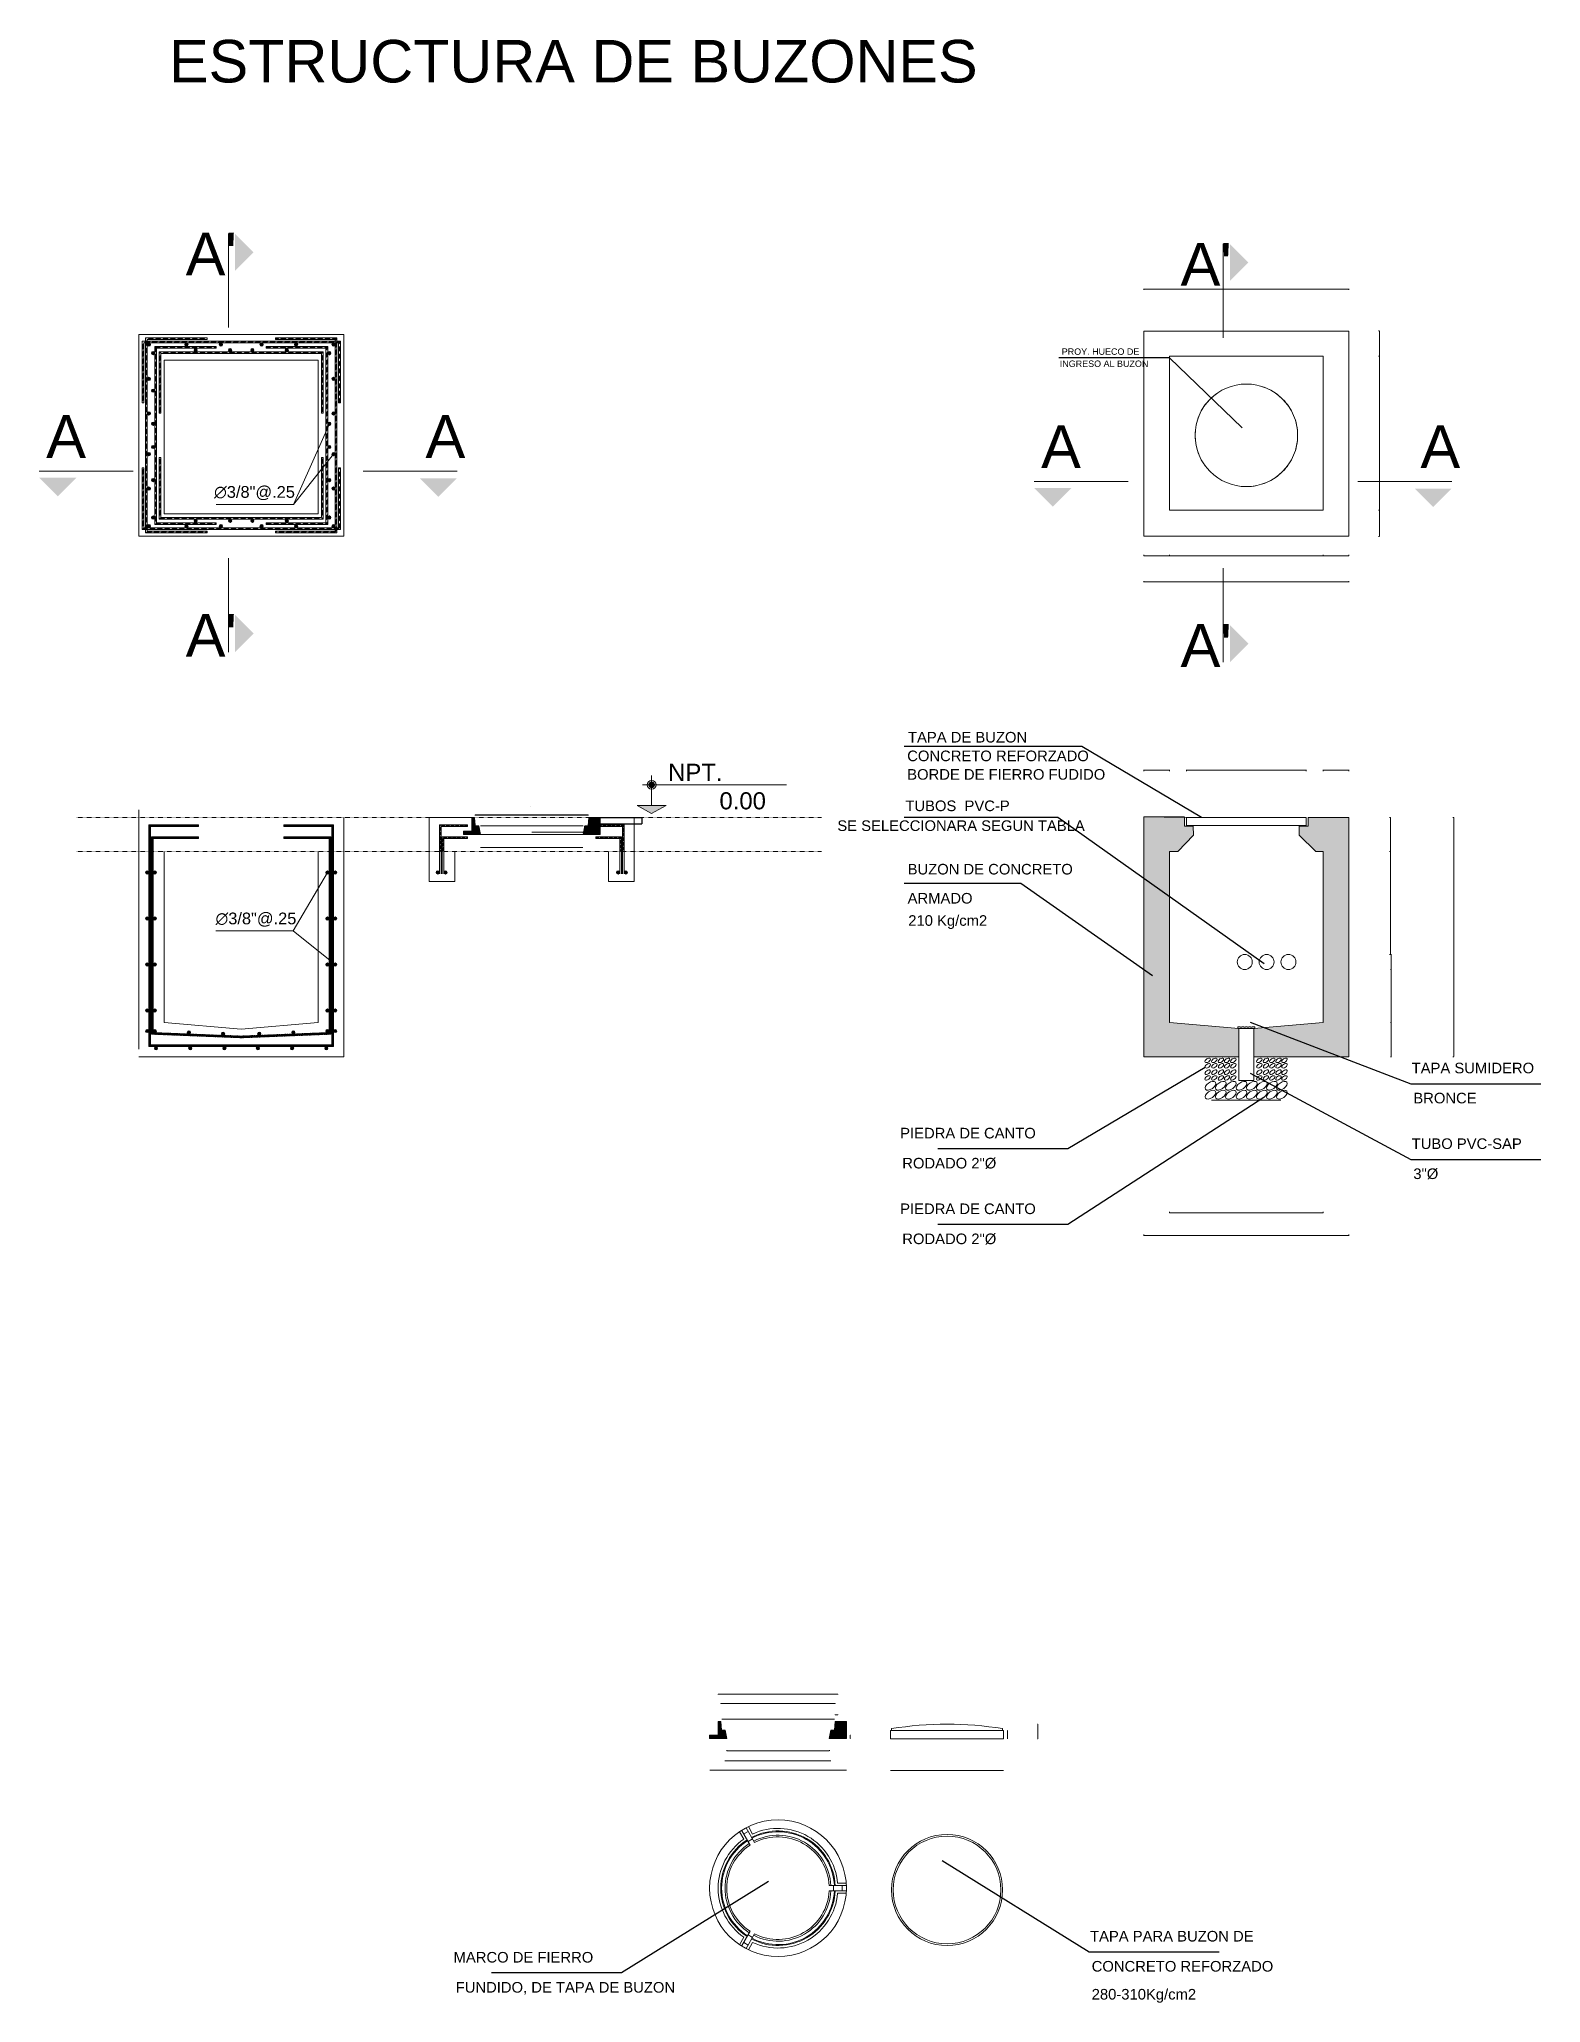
# Model space of a CAD drawing. Header units: inches. Extents: x 1693 to 10990, y 1878 to 5055.
# Drawn here: x 6189 to 7056, y 3719 to 4852 of the extents above; entities that cross this region are included whole.
import ezdxf

# ---------------------------------------------------------------- set-up
doc = ezdxf.new("R2010")
doc.units = ezdxf.units.IN
doc.header["$PDMODE"] = 1
doc.linetypes.add('01 HJ$0$REF - 01 HJ$0$HIDDEN2', pattern=[0.1875, 0.125, -0.0625])
doc.linetypes.add('DASHED', pattern=[0.75, 0.5, -0.25])
doc.layers.add('CANALES', color=104, linetype='Continuous', lineweight=15)
doc.styles.add('2', font='ARIALN.TTF')
doc.styles.get("Standard").update_dxf_attribs({"font": 'arial.ttf'})
doc.styles.add('TITULO', font='swissl.ttf')
doc.dimstyles.new('Cota 100', dxfattribs={"dimtxt": 0.12, "dimasz": 0.1, "dimexe": 0.125, "dimexo": 0.0625, "dimgap": 0.001, "dimtad": 0, "dimzin": 4, "dimdsep": 46, "dimtxsty": 'Standard', "dimblk": 'OBLIQUE', "dimcen": 0.09, "dimdle": 0.125, "dimclrd": 256, "dimclre": 256, "dimclrt": 3, "dimadec": 0, "dimazin": 1, "dimtfac": 1, "dimtmove": 2, "dimatfit": 3, "dimfxl": 0.5, "dimfxlon": 1, "dimtolj": 1, "dimtzin": 0, "dimlwd": -1, "dimlwe": -1, "dimarcsym": 0})
doc.dimstyles.new('esc 10', dxfattribs={"dimtxt": 0.03, "dimasz": 0.01, "dimexe": 0.01, "dimexo": 0.03, "dimgap": 0.01, "dimtad": 2, "dimtih": 1, "dimtoh": 1, "dimzin": 1, "dimdsep": 46, "dimtxsty": '2', "dimblk": 'OBLIQUE', "dimcen": 0, "dimdle": 0.01, "dimclrd": 256, "dimclre": 256, "dimclrt": 256, "dimadec": 0, "dimazin": 0, "dimtfac": 1, "dimtmove": 1, "dimatfit": 3, "dimldrblk": 'OBLIQUE', "dimfxl": 0.01, "dimtvp": 1, "dimtolj": 1, "dimtzin": 0, "dimarcsym": 0})
doc.dimstyles.get("Standard").update_dxf_attribs({"dimtxt": 0.18, "dimasz": 0.18, "dimexe": 0.18, "dimexo": 0.0625, "dimgap": 0.09, "dimtad": 0, "dimtih": 1, "dimtoh": 1, "dimdec": 4, "dimzin": 0, "dimdsep": 46, "dimtxsty": 'Standard', "dimcen": 0.09, "dimadec": 0, "dimazin": 0, "dimtfac": 1, "dimtdec": 4, "dimtofl": 0, "dimtmove": 0, "dimatfit": 3, "dimfxl": 1, "dimtolj": 1, "dimtzin": 0, "dimarcsym": 0})
pattern_1 = [(45, (-302479.7886, -139795.9575), (-0.5318838652, 0.5318838652), []), (45, (-302479.6113, -139795.9575), (-0.5318838652, 0.5318838652), []), (45, (-302479.434, -139795.9575), (-0.5318838652, 0.5318838652), []), (45, (-302479.2567, -139795.9575), (-0.5318838652, 0.5318838652), [])]
pattern_2 = [(45, (-31300.6844, -18419.168), (-2.12753546, 2.12753546), []), (45, (-31299.9753, -18419.168), (-2.12753546, 2.12753546), []), (45, (-31299.266, -18419.168), (-2.12753546, 2.12753546), []), (45, (-31298.557, -18419.168), (-2.12753546, 2.12753546), [])]
pattern_3 = [(45, (-31295.3436, -18414.2645), (-2.12753546, 2.12753546), []), (45, (-31294.6344, -18414.2645), (-2.12753546, 2.12753546), []), (45, (-31293.9253, -18414.2645), (-2.12753546, 2.12753546), []), (45, (-31293.216, -18414.2645), (-2.12753546, 2.12753546), [])]
pattern_4 = [(45, (-31290.813, -18413.1662), (-2.12753546, 2.12753546), []), (45, (-31290.104, -18413.1662), (-2.12753546, 2.12753546), []), (45, (-31289.3947, -18413.1662), (-2.12753546, 2.12753546), []), (45, (-31288.6856, -18413.1662), (-2.12753546, 2.12753546), [])]
pattern_5 = [(45, (-302619.8317, -139756.7292), (-1.329709663, 1.329709663), []), (45, (-302619.3884, -139756.7292), (-1.329709663, 1.329709663), []), (45, (-302618.9452, -139756.7292), (-1.329709663, 1.329709663), []), (45, (-302618.502, -139756.7292), (-1.329709663, 1.329709663), [])]

msp = doc.modelspace()

# ---------------------------------------------------------------- texts
at = {"layer": 'CANALES', "color": 0, "style": 'TITULO'}
for s, height, p in [('ESTRUCTURA DE BUZONES ', 24.56463, (6263.978, 4827.399)), ('TAPA DE BUZON', 6.11622, (6690.807, 4446.254)), ('CONCRETO REFORZADO', 6.11622, (6690.362, 4435.474)), ('BORDE DE FIERRO FUDIDO', 6.11622, (6690.362, 4424.792)), ('TUBOS  PVC-P', 6.11622, (6689.294, 4406.637)), ('SE SELECCIONARA SEGUN TABLA', 6.11622, (6650.014, 4395.179)), ('BUZON DE CONCRETO', 6.11622, (6690.605, 4370.049)), ('ARMADO ', 6.1162, (6690.605, 4353.265)), ('210 Kg/cm2', 6.1162, (6690.961, 4340.425)), ('TAPA SUMIDERO', 6.11622, (6981.713, 4255.239)), ('BRONCE', 6.1162, (6982.674, 4237.883)), ('PIEDRA DE CANTO', 6.11622, (6686.295, 4217.646)), ('TUBO PVC-SAP', 6.11622, (6981.713, 4211.548)), ('RODADO 2"%%C', 6.11622, (6687.51, 4200.291)), ('3"%%C', 6.1162, (6982.674, 4194.192)), ('PIEDRA DE CANTO', 6.11622, (6686.295, 4173.956)), ('RODADO 2"%%C', 6.11622, (6687.51, 4156.6)), ('TAPA PARA BUZON DE', 6.11622, (6795.948, 3753.915)), ('MARCO DE FIERRO', 6.11622, (6428.356, 3741.759)), ('CONCRETO REFORZADO', 6.11622, (6796.909, 3736.559)), ('FUNDIDO, DE TAPA DE BUZON', 6.11622, (6429.571, 3724.403)), ('280-310Kg/cm2', 6.11622, (6796.909, 3720.411))]:
    msp.add_text(s, height=height, dxfattribs=at).set_placement(p)
at = {"layer": 'CANALES', "color": 7, "style": 'TITULO'}
for s, p in [('PROY. HUECO DE', (6779.626, 4670.124)), ('INGRESO AL BUZON', (6778.492, 4663.132))]:
    msp.add_text(s, height=3.70176, dxfattribs=at).set_placement(p)
at = {"layer": 'CANALES', "attachment_point": 1}
for s, insert, char_height in [("A'", (6273.62, 4740.632), 24.6784), ("A'", (6848.238, 4734.749), 24.6784), ('A', (6193.057, 4635.288, 0.001), 24.678), ('A', (6412.134, 4635.288, 0.001), 24.678), ('A', (6767.675, 4629.405, 0.001), 24.678), ('A', (6986.751, 4629.405, 0.001), 24.678), ("A'", (6273.62, 4520.483), 24.6784), ("A'", (6848.238, 4514.6), 24.6784)]:
    msp.add_mtext_dynamic_manual_height_columns(s, width=0.74374, gutter_width=12.5, heights=[0], dxfattribs=dict(at, insert=insert, char_height=char_height))
at = {"layer": 'CANALES', "char_height": 6.7872, "width": 39.48291, "attachment_point": 1}
for insert in [(6290.03, 4594.343), (6290.863, 4348.061)]:
    msp.add_mtext('∅3/8"@.25', dxfattribs=dict(at, insert=insert))
at = {"layer": 'CANALES', "color": 2, "ltscale": 0.3, "insert": (6532.563, 4433.987), "char_height": 9.87136, "attachment_point": 1}
msp.add_mtext_dynamic_manual_height_columns('\\pxi-3,l5,t5;NPT.^I0.00', width=1.02657, gutter_width=35.271, heights=[0], dxfattribs=at)

# ---------------------------------------------------------------- blocks, each defined once
blk = doc.blocks.new('*D177')
at = {"layer": 'CANALES', "transparency": 16777216}
for p, q in [((6576.3, 3852.9), (6576.3, 3852.8)), ((6576.3, 3852.8), (6615.6, 3852.8)), ((6655.2, 3852.8), (6615.8, 3852.8)), ((6655.2, 3852.9), (6655.2, 3852.8))]:
    blk.add_line(p, q, dxfattribs=at)
for points in [[(6576.3, 3852.8), (6576.3, 3852.8), (6576.3, 3852.8)], [(6655.2, 3852.8), (6655.2, 3852.8), (6655.2, 3852.8)]]:
    blk.add_solid(points, dxfattribs=at)
at = {"layer": 'Defpoints', "color": 0, "transparency": 16777216}
for p in [(6576.3, 3871.1), (6655.2, 3871.1), (6655.2, 3852.8)]:
    blk.add_point(p, dxfattribs=at)
at = {"layer": 'CANALES', "color": 3, "transparency": 16777216, "insert": (6615.7, 3852.8), "char_height": 0.03, "attachment_point": 5}
blk.add_mtext('\\A1;78.97', dxfattribs=at)
blk = doc.blocks.new('*D178')
at = {"layer": 'CANALES', "transparency": 16777216}
for p, q in [((6585.1, 3858.3), (6585.1, 3858.2)), ((6585.1, 3858.2), (6615.6, 3858.2)), ((6646.3, 3858.2), (6615.8, 3858.2)), ((6646.3, 3858.3), (6646.3, 3858.2))]:
    blk.add_line(p, q, dxfattribs=at)
for points in [[(6585.1, 3858.2), (6585.1, 3858.2), (6585.1, 3858.2)], [(6646.3, 3858.2), (6646.3, 3858.2), (6646.3, 3858.2)]]:
    blk.add_solid(points, dxfattribs=at)
at = {"layer": 'Defpoints', "color": 0, "transparency": 16777216}
for p in [(6585.1, 3876), (6646.3, 3876), (6646.3, 3858.2)]:
    blk.add_point(p, dxfattribs=at)
at = {"layer": 'CANALES', "color": 3, "transparency": 16777216, "insert": (6615.7, 3858.2), "char_height": 0.03, "attachment_point": 5}
blk.add_mtext('\\A1;61.20', dxfattribs=at)
blk = doc.blocks.new('*D179')
at = {"layer": 'CANALES', "transparency": 16777216}
for p, q in [((6581.2, 3896.6), (6581.2, 3896.7)), ((6581.2, 3896.7), (6615.6, 3896.7)), ((6650.3, 3896.7), (6615.8, 3896.7)), ((6650.3, 3896.6), (6650.3, 3896.7))]:
    blk.add_line(p, q, dxfattribs=at)
for points in [[(6581.2, 3896.7), (6581.2, 3896.7), (6581.2, 3896.7)], [(6650.3, 3896.7), (6650.3, 3896.7), (6650.3, 3896.7)]]:
    blk.add_solid(points, dxfattribs=at)
at = {"layer": 'Defpoints', "color": 0, "transparency": 16777216}
for p in [(6650.3, 3896.7), (6581.2, 3880.9), (6650.3, 3880.9)]:
    blk.add_point(p, dxfattribs=at)
at = {"layer": 'CANALES', "color": 3, "transparency": 16777216, "insert": (6615.7, 3896.7), "char_height": 0.03, "attachment_point": 5}
blk.add_mtext('\\A1;69.10', dxfattribs=at)
blk = doc.blocks.new('*D180')
at = {"layer": 'CANALES', "transparency": 16777216}
for p, q in [((6582.7, 3891.2), (6582.7, 3891.3)), ((6582.7, 3891.3), (6615.6, 3891.3)), ((6648.8, 3891.3), (6615.8, 3891.3)), ((6648.8, 3891.2), (6648.8, 3891.3))]:
    blk.add_line(p, q, dxfattribs=at)
for points in [[(6582.7, 3891.3), (6582.7, 3891.3), (6582.7, 3891.3)], [(6648.8, 3891.3), (6648.8, 3891.3), (6648.8, 3891.3)]]:
    blk.add_solid(points, dxfattribs=at)
at = {"layer": 'Defpoints', "color": 0, "transparency": 16777216}
for p in [(6648.8, 3891.3), (6582.7, 3880.9), (6648.8, 3880.9)]:
    blk.add_point(p, dxfattribs=at)
at = {"layer": 'CANALES', "color": 3, "transparency": 16777216, "insert": (6615.7, 3891.3), "char_height": 0.03, "attachment_point": 5}
blk.add_mtext('\\A1;66.14', dxfattribs=at)
blk = doc.blocks.new('*D181')
at = {"layer": 'CANALES', "transparency": 16777216}
for p, q in [((6586.1, 3864.5), (6586.1, 3864)), ((6586.1, 3864), (6615.6, 3864)), ((6645.3, 3864), (6615.8, 3864)), ((6645.4, 3864.5), (6645.4, 3864))]:
    blk.add_line(p, q, dxfattribs=at)
for points in [[(6586.1, 3864), (6586.1, 3864), (6586.1, 3864)], [(6645.3, 3864), (6645.3, 3864), (6645.4, 3864)]]:
    blk.add_solid(points, dxfattribs=at)
at = {"layer": 'Defpoints', "color": 0, "transparency": 16777216}
for p in [(6586.1, 3871.1), (6645.4, 3871.1), (6645.4, 3864)]:
    blk.add_point(p, dxfattribs=at)
at = {"layer": 'CANALES', "color": 3, "transparency": 16777216, "insert": (6615.7, 3864), "char_height": 0.03, "attachment_point": 5}
blk.add_mtext('\\A1;59.23', dxfattribs=at)
blk = doc.blocks.new('*D182')
at = {"layer": 'CANALES', "transparency": 16777216}
for p, q in [((6583.2, 3882.3), (6583.2, 3882.3)), ((6583.2, 3882.3), (6648.3, 3882.3)), ((6648.3, 3882.3), (6648.3, 3882.3))]:
    blk.add_line(p, q, dxfattribs=at)
for points in [[(6583.2, 3882.3), (6583.2, 3882.3), (6583.2, 3882.3)], [(6648.3, 3882.3), (6648.3, 3882.3), (6648.3, 3882.3)]]:
    blk.add_solid(points, dxfattribs=at)
at = {"layer": 'Defpoints', "color": 0, "transparency": 16777216}
for p in [(6648.3, 3882.3), (6583.2, 3876), (6648.3, 3876)]:
    blk.add_point(p, dxfattribs=at)
at = {"layer": 'CANALES', "color": 3, "transparency": 16777216, "insert": (6615.7, 3887), "char_height": 0.03, "attachment_point": 5}
blk.add_mtext('\\A1;65.15', dxfattribs=at)
blk = doc.blocks.new('_Closed')
at = {"color": 0, "linetype": 'ByBlock', "lineweight": -2}
for p, q in [((-1, 0), (0, 0)), ((0, 0), (-1, 0)), ((-1, 0), (-1, 0)), ((0, 0), (-1, 0))]:
    blk.add_line(p, q, dxfattribs=at)
blk = doc.blocks.new('*D183')
at = {"layer": 'CANALES', "transparency": 16777216}
for p, q in [((6657.5, 3873), (6657.6, 3873)), ((6657.5, 3871.1), (6657.5, 3873)), ((6657.5, 3871.1), (6657.6, 3871.1))]:
    blk.add_line(p, q, dxfattribs=at)
blk.add_solid([(6657.5, 3871.1), (6657.5, 3871.1), (6657.5, 3871.1)], dxfattribs=at)
at = {"layer": 'Defpoints', "color": 0, "transparency": 16777216}
for p in [(6655.2, 3873), (6655.2, 3871.1), (6657.5, 3873)]:
    blk.add_point(p, dxfattribs=at)
at = {"layer": 'CANALES', "transparency": 16777216, "xscale": 0.01, "yscale": 0.01, "zscale": 0.01, "rotation": 90}
blk.add_blockref('_Closed', (6657.5, 3873), dxfattribs=at)
at = {"layer": 'CANALES', "color": 3, "transparency": 16777216, "insert": (6667, 3871.8), "char_height": 0.03, "attachment_point": 5, "rotation": 90}
blk.add_mtext('\\A1;1.97', dxfattribs=at)
blk = doc.blocks.new('*D122')
at = {"layer": 'CANALES', "transparency": 16777216}
for p, q in [((6648.8, 3884.9), (6648.8, 3885)), ((6648.8, 3884.9), (6650.3, 3884.9)), ((6650.3, 3884.9), (6650.3, 3885))]:
    blk.add_line(p, q, dxfattribs=at)
blk.add_solid([(6648.8, 3884.9), (6648.8, 3884.9), (6648.8, 3884.9)], dxfattribs=at)
at = {"layer": 'Defpoints', "color": 0, "transparency": 16777216}
for p in [(6648.8, 3880.9), (6650.3, 3884.9), (6650.3, 3880.9)]:
    blk.add_point(p, dxfattribs=at)
at = {"layer": 'CANALES', "transparency": 16777216, "xscale": 0.01, "yscale": 0.01, "zscale": 0.01}
blk.add_blockref('_Closed', (6650.3, 3884.9), dxfattribs=at)
at = {"layer": 'CANALES', "color": 3, "transparency": 16777216, "insert": (6654, 3884.5), "char_height": 0.03, "attachment_point": 5}
blk.add_mtext('\\A1;1.48', dxfattribs=at)
blk = doc.blocks.new('*D161')
at = {"layer": 'CANALES', "transparency": 16777216}
for p, q in [((6680.8, 3852.7), (6680.8, 3852.7)), ((6680.8, 3852.7), (6713.3, 3852.7)), ((6745.9, 3852.7), (6713.5, 3852.7)), ((6746, 3852.7), (6746, 3852.7))]:
    blk.add_line(p, q, dxfattribs=at)
for points in [[(6680.8, 3852.7), (6680.8, 3852.7), (6680.8, 3852.7)], [(6745.9, 3852.7), (6745.9, 3852.7), (6746, 3852.7)]]:
    blk.add_solid(points, dxfattribs=at)
at = {"layer": 'Defpoints', "color": 0, "transparency": 16777216}
for p in [(6680.8, 3870.9), (6746, 3870.9), (6746, 3852.7)]:
    blk.add_point(p, dxfattribs=at)
at = {"layer": 'CANALES', "color": 3, "transparency": 16777216, "insert": (6713.4, 3852.7), "char_height": 0.03, "attachment_point": 5}
blk.add_mtext('\\A1;65.15', dxfattribs=at)
blk = doc.blocks.new('*D162')
at = {"layer": 'CANALES', "transparency": 16777216}
for p, q in [((6748.2, 3875.9), (6748.3, 3875.9)), ((6748.2, 3870.9), (6748.2, 3875.8)), ((6748.2, 3870.9), (6748.3, 3870.9))]:
    blk.add_line(p, q, dxfattribs=at)
for points in [[(6748.2, 3875.8), (6748.2, 3875.8), (6748.2, 3875.9)], [(6748.2, 3870.9), (6748.2, 3870.9), (6748.2, 3870.9)]]:
    blk.add_solid(points, dxfattribs=at)
at = {"layer": 'Defpoints', "color": 0, "transparency": 16777216}
for p in [(6746, 3875.9), (6746, 3870.9), (6748.2, 3875.9)]:
    blk.add_point(p, dxfattribs=at)
at = {"layer": 'CANALES', "color": 3, "transparency": 16777216, "insert": (6757.7, 3873.1), "char_height": 0.03, "attachment_point": 5, "rotation": 90}
blk.add_mtext('\\A1;4.94', dxfattribs=at)
blk = doc.blocks.new('*D163')
at = {"layer": 'CANALES', "transparency": 16777216}
for p, q in [((6765.7, 3879.4), (6765.8, 3879.4)), ((6765.8, 3879.4), (6765.8, 3874.4)), ((6765.7, 3870.9), (6765.8, 3870.9)), ((6765.8, 3870.9), (6765.8, 3874.2))]:
    blk.add_line(p, q, dxfattribs=at)
for points in [[(6765.8, 3879.4), (6765.8, 3879.4), (6765.8, 3879.4)], [(6765.8, 3870.9), (6765.8, 3870.9), (6765.8, 3870.9)]]:
    blk.add_solid(points, dxfattribs=at)
at = {"layer": 'Defpoints', "color": 0, "transparency": 16777216}
for p in [(6713.4, 3879.4), (6765.8, 3879.4), (6746, 3870.9)]:
    blk.add_point(p, dxfattribs=at)
at = {"layer": 'CANALES', "color": 3, "transparency": 16777216, "insert": (6765.8, 3874.3), "char_height": 0.03, "attachment_point": 5, "rotation": 90}
blk.add_mtext('\\A1;8.48', dxfattribs=at)
blk = doc.blocks.new('*D184')
at = {"layer": 'CANALES', "lineweight": -2, "transparency": 16777216}
for p, q in [((6506.4, 4403), (6537, 4403)), ((6506.4, 4399.3), (6537, 4399.3)), ((6537, 4403), (6537, 4399.3))]:
    blk.add_line(p, q, dxfattribs=at)
at = {"layer": 'CANALES', "transparency": 16777216}
for points in [[(6537, 4403), (6537, 4403), (6537, 4403)], [(6537, 4399.3), (6537, 4399.3), (6537, 4399.3)]]:
    blk.add_solid(points, dxfattribs=at)
at = {"layer": 'Defpoints', "color": 0, "transparency": 16777216}
for p in [(6506.4, 4403), (6506.4, 4399.3), (6537, 4399.3)]:
    blk.add_point(p, dxfattribs=at)
at = {"layer": 'CANALES', "transparency": 16777216, "insert": (6537, 4401.2), "char_height": 0.03, "attachment_point": 5, "style": '2'}
blk.add_mtext('\\A1;3.70', dxfattribs=at)
blk = doc.blocks.new('_Oblique')
at = {"color": 0, "linetype": 'ByBlock', "lineweight": -2}
blk.add_line((-0.5, -0.5), (0.5, 0.5), dxfattribs=at)
blk = doc.blocks.new('*D173')
at = {"layer": 'CANALES', "transparency": 16777216}
for p, q in [((6440.9, 4404.4), (6440.9, 4404.4)), ((6440.9, 4404.4), (6506.1, 4404.4)), ((6506.1, 4404.4), (6506.1, 4404.4))]:
    blk.add_line(p, q, dxfattribs=at)
blk.add_solid([(6440.9, 4404.4), (6440.9, 4404.4), (6440.9, 4404.4)], dxfattribs=at)
at = {"layer": 'Defpoints', "color": 0, "transparency": 16777216}
for p in [(6506.1, 4404.4), (6440.9, 4398.1), (6506.1, 4398.1)]:
    blk.add_point(p, dxfattribs=at)
at = {"layer": 'CANALES', "transparency": 16777216, "xscale": 0.01, "yscale": 0.01, "zscale": 0.01}
blk.add_blockref('_Closed', (6506.1, 4404.4), dxfattribs=at)
at = {"layer": 'CANALES', "color": 3, "transparency": 16777216, "insert": (6473, 4409.1), "char_height": 0.03, "attachment_point": 5}
blk.add_mtext('\\A1;65.15', dxfattribs=at)
blk = doc.blocks.new('*D174')
at = {"layer": 'CANALES', "transparency": 16777216}
for p, q in [((6443.9, 4385.7), (6443.9, 4385.7)), ((6443.9, 4385.7), (6503.1, 4385.7)), ((6503.1, 4385.7), (6503.1, 4385.7))]:
    blk.add_line(p, q, dxfattribs=at)
for points in [[(6443.9, 4385.7), (6443.9, 4385.7), (6443.9, 4385.7)], [(6503.1, 4385.7), (6503.1, 4385.7), (6503.1, 4385.7)]]:
    blk.add_solid(points, dxfattribs=at)
at = {"layer": 'Defpoints', "color": 0, "transparency": 16777216}
for p in [(6443.9, 4393.2), (6503.1, 4393.2), (6503.1, 4385.7)]:
    blk.add_point(p, dxfattribs=at)
at = {"layer": 'CANALES', "color": 3, "transparency": 16777216, "insert": (6473, 4386.7), "char_height": 0.03, "attachment_point": 5}
blk.add_mtext('\\A1;59.23', dxfattribs=at)
blk = doc.blocks.new('TAPA DE BUZON')
at = {"layer": 'CANALES', "color": 3, "linetype": 'DASHED'}
blk.add_circle((3067.029, 1470.338), 0.3, dxfattribs=at)
at = {"layer": 'CANALES', "color": 3, "linetype": 'Continuous'}
blk.add_circle((3067.029, 1470.338), 0.3, dxfattribs=at)
blk = doc.blocks.new('*D117')
at = {"layer": 'CANALES', "transparency": 16777216}
for p, q in [((7005.5, 4403), (7006.1, 4403)), ((7006, 4402.9), (7006, 4334)), ((7006, 4264.9), (7006, 4333.8)), ((7005.5, 4264.8), (7006.1, 4264.8))]:
    blk.add_line(p, q, dxfattribs=at)
for points in [[(7006, 4402.9), (7006, 4402.9), (7006, 4403)], [(7006, 4264.9), (7006, 4264.9), (7006, 4264.8)]]:
    blk.add_solid(points, dxfattribs=at)
at = {"layer": 'Defpoints', "color": 0, "transparency": 16777216}
for p in [(6945.4, 4403), (6945.4, 4264.8), (7006, 4264.8)]:
    blk.add_point(p, dxfattribs=at)
at = {"layer": 'CANALES', "color": 3, "transparency": 16777216, "insert": (7006, 4333.9), "char_height": 0.05, "attachment_point": 5, "rotation": 90}
blk.add_mtext('\\A1;138.14', dxfattribs=at)
blk = doc.blocks.new('*D118')
at = {"layer": 'CANALES', "transparency": 16777216}
for p, q in [((6827, 4162.1), (6827, 4161.4)), ((6827, 4161.6), (6886.1, 4161.6)), ((6945.4, 4161.6), (6886.3, 4161.6)), ((6945.4, 4162.1), (6945.4, 4161.4))]:
    blk.add_line(p, q, dxfattribs=at)
for points in [[(6827, 4161.6), (6827, 4161.6), (6827, 4161.6)], [(6945.4, 4161.6), (6945.4, 4161.6), (6945.4, 4161.6)]]:
    blk.add_solid(points, dxfattribs=at)
at = {"layer": 'Defpoints', "color": 0, "transparency": 16777216}
for p in [(6827, 4264.8), (6945.4, 4264.8), (6945.4, 4161.6)]:
    blk.add_point(p, dxfattribs=at)
at = {"layer": 'CANALES', "color": 3, "transparency": 16777216, "insert": (6886.2, 4161.6), "char_height": 0.05, "attachment_point": 5}
blk.add_mtext('\\A1;118.46', dxfattribs=at)
blk = doc.blocks.new('*D175')
at = {"layer": 'CANALES', "transparency": 16777216}
for p, q in [((6962.6, 4683.9), (6963.2, 4683.9)), ((6963.1, 4683.8), (6963.1, 4624.7)), ((6963.1, 4565.4), (6963.1, 4624.5)), ((6962.6, 4565.3), (6963.2, 4565.3))]:
    blk.add_line(p, q, dxfattribs=at)
for points in [[(6963.1, 4683.8), (6963.1, 4683.8), (6963.1, 4683.9)], [(6963.1, 4565.4), (6963.1, 4565.4), (6963.1, 4565.3)]]:
    blk.add_solid(points, dxfattribs=at)
at = {"layer": 'Defpoints', "color": 0, "transparency": 16777216}
for p in [(6945.4, 4683.9), (6963.1, 4683.9), (6945.4, 4565.3)]:
    blk.add_point(p, dxfattribs=at)
at = {"layer": 'CANALES', "color": 3, "transparency": 16777216, "insert": (6963.1, 4624.6), "char_height": 0.05, "attachment_point": 5, "rotation": 90}
blk.add_mtext('\\A1;118.54', dxfattribs=at)
blk = doc.blocks.new('*D176')
at = {"layer": 'CANALES', "transparency": 16777216}
for p, q in [((6827, 4707.6), (6827, 4708.2)), ((6827, 4708.1), (6886.1, 4708.1)), ((6945.4, 4708.1), (6886.3, 4708.1)), ((6945.4, 4707.6), (6945.4, 4708.2))]:
    blk.add_line(p, q, dxfattribs=at)
for points in [[(6827, 4708.1), (6827, 4708.1), (6827, 4708.1)], [(6945.4, 4708.1), (6945.4, 4708.1), (6945.4, 4708.1)]]:
    blk.add_solid(points, dxfattribs=at)
at = {"layer": 'Defpoints', "color": 0, "transparency": 16777216}
for p in [(6945.4, 4708.1), (6827, 4683.9), (6945.4, 4683.9)]:
    blk.add_point(p, dxfattribs=at)
at = {"layer": 'CANALES', "color": 3, "transparency": 16777216, "insert": (6886.2, 4708.1), "char_height": 0.05, "attachment_point": 5}
blk.add_mtext('\\A1;118.46', dxfattribs=at)
blk = doc.blocks.new('*D119')
at = {"layer": 'CANALES', "transparency": 16777216}
for p, q in [((6968.9, 4383.3), (6969.5, 4383.3)), ((6969.4, 4383.2), (6969.4, 4353.7)), ((6969.4, 4323.9), (6969.4, 4353.5)), ((6968.9, 4323.8), (6969.5, 4323.8))]:
    blk.add_line(p, q, dxfattribs=at)
for points in [[(6969.4, 4383.2), (6969.4, 4383.2), (6969.4, 4383.3)], [(6969.4, 4323.9), (6969.4, 4323.9), (6969.4, 4323.8)]]:
    blk.add_solid(points, dxfattribs=at)
at = {"layer": 'Defpoints', "color": 0, "transparency": 16777216}
for p in [(6930.6, 4383.3), (6969.4, 4383.3), (6896.6, 4323.8)]:
    blk.add_point(p, dxfattribs=at)
at = {"layer": 'CANALES', "color": 3, "transparency": 16777216, "insert": (6969.4, 4353.6), "char_height": 0.05, "attachment_point": 5, "rotation": 90}
blk.add_mtext('\\A1;59.45', dxfattribs=at)
blk = doc.blocks.new('*D120')
at = {"layer": 'CANALES', "transparency": 16777216}
for p, q in [((6969.4, 4315.2), (6970, 4315.2)), ((6969.9, 4315.1), (6969.9, 4300)), ((6969.9, 4284.6), (6969.9, 4299.8)), ((6969.4, 4284.6), (6970, 4284.6))]:
    blk.add_line(p, q, dxfattribs=at)
for points in [[(6969.9, 4315.1), (6969.9, 4315.1), (6969.9, 4315.2)], [(6969.9, 4284.6), (6969.9, 4284.6), (6969.9, 4284.6)]]:
    blk.add_solid(points, dxfattribs=at)
at = {"layer": 'Defpoints', "color": 0, "transparency": 16777216}
for p in [(6896.6, 4315.2), (6969.9, 4315.2), (6930.6, 4284.6)]:
    blk.add_point(p, dxfattribs=at)
at = {"layer": 'CANALES', "color": 3, "transparency": 16777216, "insert": (6969.9, 4299.9), "char_height": 0.05, "attachment_point": 5, "rotation": 90}
blk.add_mtext('\\A1;30.60', dxfattribs=at)
blk = doc.blocks.new('*D121')
at = {"layer": 'CANALES', "transparency": 16777216}
for p, q in [((6969.4, 4323.8), (6970, 4323.8)), ((6969.9, 4323.8), (6969.9, 4319.6)), ((6969.4, 4315.2), (6970, 4315.2)), ((6969.9, 4315.2), (6969.9, 4319.5))]:
    blk.add_line(p, q, dxfattribs=at)
for points in [[(6969.9, 4323.8), (6969.9, 4323.8), (6969.9, 4323.8)], [(6969.9, 4315.2), (6969.9, 4315.2), (6969.9, 4315.2)]]:
    blk.add_solid(points, dxfattribs=at)
at = {"layer": 'Defpoints', "color": 0, "transparency": 16777216}
for p in [(6896.6, 4323.8), (6896.6, 4315.2), (6969.9, 4315.2)]:
    blk.add_point(p, dxfattribs=at)
at = {"layer": 'CANALES', "color": 3, "transparency": 16777216, "insert": (6969.9, 4319.5), "char_height": 0.05, "attachment_point": 5, "rotation": 90}
blk.add_mtext('\\A1;8.66', dxfattribs=at)
blk = doc.blocks.new('*D167')
at = {"layer": 'CANALES', "transparency": 16777216}
for p, q in [((6841.8, 4175.2), (6841.8, 4174.6)), ((6841.8, 4174.7), (6886.1, 4174.7)), ((6930.6, 4174.7), (6886.3, 4174.7)), ((6930.6, 4175.2), (6930.6, 4174.6))]:
    blk.add_line(p, q, dxfattribs=at)
for points in [[(6841.8, 4174.7), (6841.8, 4174.7), (6841.8, 4174.7)], [(6930.6, 4174.7), (6930.6, 4174.7), (6930.6, 4174.7)]]:
    blk.add_solid(points, dxfattribs=at)
at = {"layer": 'Defpoints', "color": 0, "transparency": 16777216}
for p in [(6841.8, 4284.6), (6930.6, 4284.6), (6930.6, 4174.7)]:
    blk.add_point(p, dxfattribs=at)
at = {"layer": 'CANALES', "color": 3, "transparency": 16777216, "insert": (6886.2, 4174.7), "char_height": 0.05, "attachment_point": 5}
blk.add_mtext('\\A1;88.84', dxfattribs=at)
blk = doc.blocks.new('*D168')
at = {"layer": 'CANALES', "transparency": 16777216}
for p, q in [((6827, 4429.7), (6827, 4430.4)), ((6827, 4430.2), (6834.3, 4430.2)), ((6841.7, 4430.2), (6834.5, 4430.2)), ((6841.8, 4429.7), (6841.8, 4430.4))]:
    blk.add_line(p, q, dxfattribs=at)
for points in [[(6827, 4430.2), (6827, 4430.2), (6827, 4430.2)], [(6841.7, 4430.2), (6841.7, 4430.2), (6841.8, 4430.2)]]:
    blk.add_solid(points, dxfattribs=at)
at = {"layer": 'Defpoints', "color": 0, "transparency": 16777216}
for p in [(6841.8, 4430.2), (6827, 4403.3), (6841.8, 4383.3)]:
    blk.add_point(p, dxfattribs=at)
at = {"layer": 'CANALES', "color": 3, "transparency": 16777216, "insert": (6834.4, 4430.2), "char_height": 0.05, "attachment_point": 5}
blk.add_mtext('\\A1;14.81', dxfattribs=at)
blk = doc.blocks.new('*D169')
at = {"layer": 'CANALES', "transparency": 16777216}
for p, q in [((6930.6, 4429.7), (6930.6, 4430.4)), ((6930.7, 4430.2), (6937.9, 4430.2)), ((6945.3, 4430.2), (6938.1, 4430.2)), ((6945.4, 4429.7), (6945.4, 4430.4))]:
    blk.add_line(p, q, dxfattribs=at)
for points in [[(6930.7, 4430.2), (6930.7, 4430.2), (6930.6, 4430.2)], [(6945.3, 4430.2), (6945.3, 4430.2), (6945.4, 4430.2)]]:
    blk.add_solid(points, dxfattribs=at)
at = {"layer": 'Defpoints', "color": 0, "transparency": 16777216}
for p in [(6930.6, 4430.2), (6945.4, 4403), (6930.6, 4383.3)]:
    blk.add_point(p, dxfattribs=at)
at = {"layer": 'CANALES', "color": 3, "transparency": 16777216, "insert": (6938, 4430.2), "char_height": 0.05, "attachment_point": 5}
blk.add_mtext('\\A1;14.74', dxfattribs=at)
blk = doc.blocks.new('*D170')
at = {"layer": 'CANALES', "transparency": 16777216}
for p, q in [((6968.9, 4403), (6969.5, 4403)), ((6969.4, 4402.9), (6969.4, 4393.2)), ((6969.4, 4383.3), (6969.4, 4393.1)), ((6968.9, 4383.3), (6969.5, 4383.3))]:
    blk.add_line(p, q, dxfattribs=at)
for points in [[(6969.4, 4402.9), (6969.4, 4402.9), (6969.4, 4403)], [(6969.4, 4383.3), (6969.4, 4383.3), (6969.4, 4383.3)]]:
    blk.add_solid(points, dxfattribs=at)
at = {"layer": 'Defpoints', "color": 0, "transparency": 16777216}
for p in [(6945.4, 4403), (6969.4, 4403), (6930.6, 4383.3)]:
    blk.add_point(p, dxfattribs=at)
at = {"layer": 'CANALES', "color": 3, "transparency": 16777216, "insert": (6969.4, 4393.1), "char_height": 0.05, "attachment_point": 5, "rotation": 90}
blk.add_mtext('\\A1;19.68', dxfattribs=at)
blk = doc.blocks.new('*D171')
at = {"layer": 'CANALES', "transparency": 16777216}
for p, q in [((6969.4, 4284.6), (6970, 4284.6)), ((6969.9, 4284.5), (6969.9, 4274.8)), ((6969.9, 4264.9), (6969.9, 4274.6)), ((6969.4, 4264.8), (6970, 4264.8))]:
    blk.add_line(p, q, dxfattribs=at)
for points in [[(6969.9, 4284.5), (6969.9, 4284.5), (6969.9, 4284.6)], [(6969.9, 4264.9), (6969.9, 4264.9), (6969.9, 4264.8)]]:
    blk.add_solid(points, dxfattribs=at)
at = {"layer": 'Defpoints', "color": 0, "transparency": 16777216}
for p in [(6930.6, 4284.6), (6969.9, 4284.6), (6945.4, 4264.8)]:
    blk.add_point(p, dxfattribs=at)
at = {"layer": 'CANALES', "color": 3, "transparency": 16777216, "insert": (6969.9, 4274.7), "char_height": 0.05, "attachment_point": 5, "rotation": 90}
blk.add_mtext('\\A1;19.74', dxfattribs=at)
blk = doc.blocks.new('*D172')
at = {"layer": 'CANALES', "transparency": 16777216}
for p, q in [((6851.6, 4429.7), (6851.6, 4430.4)), ((6851.7, 4430.2), (6886.1, 4430.2)), ((6920.8, 4430.2), (6886.3, 4430.2)), ((6920.8, 4429.7), (6920.8, 4430.4))]:
    blk.add_line(p, q, dxfattribs=at)
for points in [[(6851.7, 4430.2), (6851.7, 4430.2), (6851.6, 4430.2)], [(6920.8, 4430.2), (6920.8, 4430.2), (6920.8, 4430.2)]]:
    blk.add_solid(points, dxfattribs=at)
at = {"layer": 'Defpoints', "color": 0, "transparency": 16777216}
for p in [(6920.8, 4430.2), (6851.6, 4403), (6920.8, 4403)]:
    blk.add_point(p, dxfattribs=at)
at = {"layer": 'CANALES', "color": 3, "transparency": 16777216, "insert": (6886.2, 4430.2), "char_height": 0.05, "attachment_point": 5}
blk.add_mtext('\\A1;69.17', dxfattribs=at)
blk = doc.blocks.new('*D135')
at = {"layer": 'CANALES', "transparency": 16777216}
for p, q in [((6962.6, 4683.9), (6963.2, 4683.9)), ((6963.1, 4683.8), (6963.1, 4673.9)), ((6963.1, 4669.3), (6963.1, 4673.7)), ((6962.6, 4669.3), (6963.2, 4669.3))]:
    blk.add_line(p, q, dxfattribs=at)
for points in [[(6963.1, 4683.8), (6963.1, 4683.8), (6963.1, 4683.9)], [(6963.1, 4669.3), (6963.1, 4669.3), (6963.1, 4669.3)]]:
    blk.add_solid(points, dxfattribs=at)
at = {"layer": 'Defpoints', "color": 0, "transparency": 16777216}
for p in [(6945.4, 4683.9), (6963.1, 4683.9), (6930.6, 4669.3)]:
    blk.add_point(p, dxfattribs=at)
at = {"layer": 'CANALES', "color": 3, "transparency": 16777216, "insert": (6963.1, 4673.8), "char_height": 0.05, "attachment_point": 5, "rotation": 90}
blk.add_mtext('\\A1;14.61', dxfattribs=at)
blk = doc.blocks.new('*D136')
at = {"layer": 'CANALES', "transparency": 16777216}
for p, q in [((6962.6, 4580.4), (6963.2, 4580.4)), ((6963.1, 4580.4), (6963.1, 4572.9)), ((6963.1, 4565.4), (6963.1, 4572.8)), ((6962.6, 4565.3), (6963.2, 4565.3))]:
    blk.add_line(p, q, dxfattribs=at)
for points in [[(6963.1, 4580.4), (6963.1, 4580.4), (6963.1, 4580.4)], [(6963.1, 4565.4), (6963.1, 4565.4), (6963.1, 4565.3)]]:
    blk.add_solid(points, dxfattribs=at)
at = {"layer": 'Defpoints', "color": 0, "transparency": 16777216}
for p in [(6930.6, 4580.4), (6963.1, 4580.4), (6945.4, 4565.3)]:
    blk.add_point(p, dxfattribs=at)
at = {"layer": 'CANALES', "color": 3, "transparency": 16777216, "insert": (6963.1, 4572.9), "char_height": 0.05, "attachment_point": 5, "rotation": 90}
blk.add_mtext('\\A1;15.08', dxfattribs=at)
blk = doc.blocks.new('*D137')
at = {"layer": 'CANALES', "transparency": 16777216}
for p, q in [((6930.6, 4554.6), (6930.6, 4554)), ((6930.7, 4554.1), (6938, 4554.1)), ((6945.4, 4554.1), (6938.1, 4554.1)), ((6945.4, 4554.6), (6945.4, 4554))]:
    blk.add_line(p, q, dxfattribs=at)
for points in [[(6930.7, 4554.1), (6930.7, 4554.1), (6930.6, 4554.1)], [(6945.4, 4554.1), (6945.4, 4554.1), (6945.4, 4554.1)]]:
    blk.add_solid(points, dxfattribs=at)
at = {"layer": 'Defpoints', "color": 0, "transparency": 16777216}
for p in [(6930.6, 4580.4), (6945.4, 4565.3), (6945.4, 4554.1)]:
    blk.add_point(p, dxfattribs=at)
at = {"layer": 'CANALES', "color": 3, "transparency": 16777216, "insert": (6938, 4554.1), "char_height": 0.05, "attachment_point": 5}
blk.add_mtext('\\A1;14.81', dxfattribs=at)
blk = doc.blocks.new('*D138')
at = {"layer": 'CANALES', "transparency": 16777216}
for p, q in [((6827, 4554.6), (6827, 4554)), ((6827, 4554.1), (6834.3, 4554.1)), ((6841.7, 4554.1), (6834.5, 4554.1)), ((6841.8, 4554.6), (6841.8, 4554))]:
    blk.add_line(p, q, dxfattribs=at)
for points in [[(6827, 4554.1), (6827, 4554.1), (6827, 4554.1)], [(6841.7, 4554.1), (6841.7, 4554.1), (6841.8, 4554.1)]]:
    blk.add_solid(points, dxfattribs=at)
at = {"layer": 'Defpoints', "color": 0, "transparency": 16777216}
for p in [(6841.8, 4580.4), (6827, 4565.3), (6841.8, 4554.1)]:
    blk.add_point(p, dxfattribs=at)
at = {"layer": 'CANALES', "color": 3, "transparency": 16777216, "insert": (6834.4, 4554.1), "char_height": 0.05, "attachment_point": 5}
blk.add_mtext('\\A1;14.81', dxfattribs=at)
blk = doc.blocks.new('*D139')
at = {"layer": 'CANALES', "transparency": 16777216}
for p, q in [((6841.8, 4554.6), (6841.8, 4554)), ((6841.8, 4554.1), (6886.1, 4554.1)), ((6930.6, 4554.1), (6886.3, 4554.1)), ((6930.6, 4554.6), (6930.6, 4554))]:
    blk.add_line(p, q, dxfattribs=at)
for points in [[(6841.8, 4554.1), (6841.8, 4554.1), (6841.8, 4554.1)], [(6930.6, 4554.1), (6930.6, 4554.1), (6930.6, 4554.1)]]:
    blk.add_solid(points, dxfattribs=at)
at = {"layer": 'Defpoints', "color": 0, "transparency": 16777216}
for p in [(6841.8, 4580.4), (6930.6, 4580.4), (6930.6, 4554.1)]:
    blk.add_point(p, dxfattribs=at)
at = {"layer": 'CANALES', "color": 3, "transparency": 16777216, "insert": (6886.2, 4554.1), "char_height": 0.05, "attachment_point": 5}
blk.add_mtext('\\A1;88.84', dxfattribs=at)
blk = doc.blocks.new('*D140')
at = {"layer": 'CANALES', "transparency": 16777216}
for p, q in [((6827, 4539.5), (6827, 4538.9)), ((6827, 4539), (6886.1, 4539)), ((6945.4, 4539), (6886.3, 4539)), ((6945.4, 4539.5), (6945.4, 4538.9))]:
    blk.add_line(p, q, dxfattribs=at)
for points in [[(6827, 4539), (6827, 4539), (6827, 4539)], [(6945.4, 4539), (6945.4, 4539), (6945.4, 4539)]]:
    blk.add_solid(points, dxfattribs=at)
at = {"layer": 'Defpoints', "color": 0, "transparency": 16777216}
for p in [(6827, 4565.3), (6945.4, 4565.3), (6945.4, 4539)]:
    blk.add_point(p, dxfattribs=at)
at = {"layer": 'CANALES', "color": 3, "transparency": 16777216, "insert": (6886.2, 4539), "char_height": 0.05, "attachment_point": 5}
blk.add_mtext('\\A1;118.46', dxfattribs=at)

# ---------------------------------------------------------------- dimensions: what is measured, and where the dimension line sits
at = {"layer": 'CANALES', "color": 5}
for base, p1, p2, override, picture, middle in [((6945.441, 4708.119), (6826.985, 4683.859), (6945.441, 4683.859), {"dimtxt": 0.05, "dimasz": 0.05, "dimsah": 1}, '*D176', (6886.213, 4708.119)), ((6841.792, 4430.233), (6826.985, 4403.33), (6841.792, 4383.297), {"dimtxt": 0.05, "dimasz": 0.05, "dimsah": 1}, '*D168', (6834.388, 4430.233)), ((6920.803, 4430.233), (6851.632, 4403.04), (6920.803, 4403.04), {"dimtxt": 0.05, "dimasz": 0.05, "dimsah": 1}, '*D172', (6886.218, 4430.233)), ((6930.634, 4174.729), (6841.792, 4284.584), (6930.634, 4284.584), {"dimtxt": 0.05, "dimasz": 0.05, "dimsah": 1}, '*D167', (6886.213, 4174.729)), ((6945.441, 4161.57), (6826.985, 4264.841), (6945.441, 4264.841), {"dimtxt": 0.05, "dimasz": 0.05, "dimsah": 1}, '*D118', (6886.213, 4161.57)), ((6650.287, 3896.672), (6581.188, 3880.936), (6650.287, 3880.936), {"dimtxt": 0.03, "dimasz": 0.01, "dimexe": 0, "dimexo": 0.05, "dimgap": 0.05, "dimsah": 1, "dimfxl": 0.05}, '*D179', (6615.737, 3896.672)), ((6648.806, 3891.283), (6582.668, 3880.936), (6648.806, 3880.936), {"dimtxt": 0.03, "dimasz": 0.01, "dimexe": 0, "dimexo": 0.05, "dimgap": 0.05, "dimsah": 1, "dimfxl": 0.05}, '*D180', (6615.737, 3891.283)), ((6655.223, 3852.842), (6576.252, 3871.065), (6655.223, 3871.065), {"dimtxt": 0.03, "dimasz": 0.01, "dimexe": 0, "dimexo": 0.05, "dimgap": 0.05, "dimsah": 1, "dimfxl": 0.05}, '*D177', (6615.737, 3852.842)), ((6646.339, 3858.231), (6585.136, 3876), (6646.339, 3876), {"dimtxt": 0.03, "dimasz": 0.01, "dimexe": 0, "dimexo": 0.05, "dimgap": 0.05, "dimsah": 1, "dimfxl": 0.05}, '*D178', (6615.737, 3858.231)), ((6645.351, 3863.999), (6586.123, 3871.065), (6645.351, 3871.065), {"dimtxt": 0.03, "dimasz": 0.01, "dimexe": 0, "dimexo": 0.05, "dimgap": 0.05, "dimsah": 1, "dimdle": 1, "dimfxl": 0.5}, '*D181', (6615.737, 3863.999)), ((6745.952, 3852.692), (6680.801, 3870.914), (6745.952, 3870.914), {"dimtxt": 0.03, "dimasz": 0.01, "dimexe": 0, "dimexo": 0.05, "dimgap": 0.05, "dimsah": 1, "dimfxl": 0.05}, '*D161', (6713.377, 3852.692))]:
    dim = msp.add_linear_dim(base=base, p1=p1, p2=p2, dimstyle='Cota 100', override=override, dxfattribs=at)
    dim.commit()
    dim.dimension.update_dxf_attribs({"geometry": picture, "text_midpoint": middle})
for base, p1, p2, override, picture, middle in [((6963.099, 4683.859), (6930.634, 4669.25), (6945.441, 4683.859), {"dimtxt": 0.05, "dimasz": 0.05, "dimsah": 1}, '*D135', (6963.099, 4673.811)), ((6963.099, 4580.408), (6945.441, 4565.324), (6930.634, 4580.408), {"dimtxt": 0.05, "dimasz": 0.05, "dimsah": 1}, '*D136', (6963.099, 4572.866)), ((6969.92, 4315.1849), (6896.5543, 4323.8495), (6896.5543, 4315.1849), {"dimtxt": 0.05, "dimasz": 0.05, "dimsah": 1}, '*D121', (6969.92, 4319.5172)), ((6765.791, 3879.391), (6745.952, 3870.914), (6713.377, 3879.391), {"dimtxt": 0.03, "dimasz": 0.01, "dimexe": 0.05, "dimexo": 0.05, "dimgap": 0.05, "dimsah": 1, "dimfxl": 0.05}, '*D163', (6765.791, 3874.294)), ((6748.229, 3875.85), (6745.952, 3870.914), (6745.952, 3875.85), {"dimtxt": 0.03, "dimasz": 0.01, "dimexe": 0.05, "dimexo": 0.05, "dimgap": 0.05, "dimsah": 1, "dimfxl": 0.05}, '*D162', (6757.697, 3873.082))]:
    dim = msp.add_linear_dim(base=base, p1=p1, p2=p2, angle=90, dimstyle='Cota 100', override=override, dxfattribs=at)
    dim.commit()
    dim.dimension.update_dxf_attribs({"geometry": picture, "text_midpoint": middle, "dimtype": 160})
for base, p1, p2, angle, dimstyle, override, picture, middle in [((6963.0986, 4683.8591), (6945.4411, 4565.3238), (6945.4411, 4683.8591), 90, 'Cota 100', {"dimtxt": 0.05, "dimasz": 0.05, "dimsah": 1}, '*D175', (6963.0986, 4624.5915)), ((6930.641, 4430.233), (6945.379, 4402.981), (6930.641, 4383.297), 180, 'Cota 100', {"dimtxt": 0.05, "dimasz": 0.05, "dimsah": 1}, '*D169', (6938.01, 4430.233)), ((6537.006, 4399.339), (6506.366, 4403.04), (6506.366, 4399.339), 90, 'esc 10', {"dimsah": 1}, '*D184', (6537.048, 4401.189)), ((6969.393, 4402.981), (6930.641, 4383.297), (6945.372, 4402.981), 90, 'Cota 100', {"dimtxt": 0.05, "dimasz": 0.05, "dimsah": 1}, '*D170', (6969.393, 4393.139)), ((7005.989, 4264.841), (6945.379, 4402.981), (6945.441, 4264.841), 90, 'Cota 100', {"dimtxt": 0.05, "dimasz": 0.05, "dimsah": 1}, '*D117', (7005.989, 4333.911)), ((6969.393, 4383.297), (6896.554, 4323.85), (6930.634, 4383.297), 90, 'Cota 100', {"dimtxt": 0.05, "dimasz": 0.05, "dimsah": 1}, '*D119', (6969.393, 4353.573)), ((6969.92, 4315.185), (6930.634, 4284.584), (6896.554, 4315.185), 90, 'Cota 100', {"dimtxt": 0.05, "dimasz": 0.05, "dimsah": 1}, '*D120', (6969.92, 4299.884)), ((6969.92, 4284.584), (6945.441, 4264.841), (6930.634, 4284.584), 90, 'Cota 100', {"dimtxt": 0.05, "dimasz": 0.05, "dimsah": 1}, '*D171', (6969.92, 4274.712))]:
    dim = msp.add_linear_dim(base=base, p1=p1, p2=p2, angle=angle, dimstyle=dimstyle, override=override, dxfattribs=at)
    dim.commit()
    dim.dimension.update_dxf_attribs({"geometry": picture, "text_midpoint": middle})
for base, p1, p2, override, picture, middle in [((6841.792, 4554.113), (6826.985, 4565.324), (6841.792, 4580.408), {"dimtxt": 0.05, "dimasz": 0.05, "dimsah": 1}, '*D138', (6834.388, 4554.113)), ((6930.634, 4554.113), (6841.792, 4580.408), (6930.634, 4580.408), {"dimtxt": 0.05, "dimasz": 0.05, "dimsah": 1}, '*D139', (6886.213, 4554.113)), ((6945.441, 4554.113), (6930.634, 4580.408), (6945.441, 4565.324), {"dimtxt": 0.05, "dimasz": 0.05, "dimsah": 1}, '*D137', (6938.038, 4554.113)), ((6945.441, 4539.029), (6826.985, 4565.324), (6945.441, 4565.324), {"dimtxt": 0.05, "dimasz": 0.05, "dimsah": 1}, '*D140', (6886.213, 4539.029)), ((6506.07, 4404.405), (6440.919, 4398.104), (6506.07, 4398.104), {"dimtxt": 0.03, "dimasz": 0.01, "dimexe": 0, "dimexo": 0.05, "dimgap": 0.05, "dimblk2": 'Closed', "dimsah": 1, "dimfxl": 0.05}, '*D173', (6472.987, 4409.115)), ((6503.108, 4385.674), (6443.88, 4393.169), (6503.108, 4393.169), {"dimtxt": 0.03, "dimasz": 0.01, "dimexe": 0, "dimexo": 0.05, "dimgap": 0.05, "dimsah": 1, "dimfxl": 0.05}, '*D174', (6472.987, 4386.71)), ((6648.313, 3882.302), (6583.162, 3876), (6648.313, 3876), {"dimtxt": 0.03, "dimasz": 0.01, "dimexe": 0, "dimexo": 0.05, "dimgap": 0.05, "dimsah": 1, "dimfxl": 0.05}, '*D182', (6615.737, 3887.011))]:
    dim = msp.add_linear_dim(base=base, p1=p1, p2=p2, dimstyle='Cota 100', override=override, dxfattribs=at)
    dim.commit()
    dim.dimension.update_dxf_attribs({"geometry": picture, "text_midpoint": middle, "dimtype": 160})
at = {"layer": 'CANALES', "color": 0}
dim = msp.add_linear_dim(base=(6650.287, 3884.922), p1=(6648.806, 3880.936), p2=(6650.287, 3880.936), dimstyle='Cota 100', override={"dimtxt": 0.03, "dimasz": 0.01, "dimexe": 0.05, "dimexo": 0.05, "dimgap": 0.05, "dimblk2": 'Closed', "dimsah": 1, "dimfxl": 0.05}, dxfattribs=at)
dim.commit()
dim.dimension.update_dxf_attribs({"geometry": '*D122', "text_midpoint": (6654.012, 3884.469), "dimtype": 160})
dim = msp.add_linear_dim(base=(6657.5, 3873.039), p1=(6655.223, 3871.065), p2=(6655.223, 3873.039), angle=90, dimstyle='Cota 100', override={"dimtxt": 0.03, "dimasz": 0.01, "dimexe": 0.05, "dimexo": 0.05, "dimgap": 0.05, "dimblk2": 'Closed', "dimsah": 1, "dimfxl": 0.05}, dxfattribs=at)
dim.commit()
dim.dimension.update_dxf_attribs({"geometry": '*D183', "text_midpoint": (6666.968, 3871.848), "dimtype": 160})

# ---------------------------------------------------------------- hatches: boundary and pattern name
at = {"layer": 'CANALES'}
h = msp.add_hatch(color=256, dxfattribs=at)
h.dxf.hatch_style = 1
h.paths.add_polyline_path([(6302.086, 4718.586), (6302.086, 4740.079), (6312.832, 4729.332)])
h = msp.add_hatch(color=256, dxfattribs=at)
h.dxf.hatch_style = 1
h.paths.add_polyline_path([(6876.703, 4712.702), (6876.703, 4734.195), (6887.45, 4723.449)])
at = {"layer": 'CANALES', "ltscale": 0.3}
h = msp.add_hatch(dxfattribs=at)
h.set_pattern_fill('ANSI34', color=6, scale=0.157942)
h.set_pattern_definition(pattern_2)
h.paths.add_polyline_path([(6305.712, 4677.936), (6305.712, 4676.949), (6249.445, 4676.949), (6249.445, 4642.399), (6248.458, 4642.399), (6248.458, 4677.936)])
h = msp.add_hatch(dxfattribs=at)
h.set_pattern_fill('ANSI34', color=6, scale=0.157942)
h.set_pattern_definition(pattern_2)
h.paths.add_polyline_path([(6251.42, 4623.604), (6250.432, 4623.604), (6250.432, 4679.911), (6285.969, 4679.911), (6285.969, 4678.923), (6251.42, 4678.923)])
h = msp.add_hatch(color=6, dxfattribs=at)
h.dxf.hatch_style = 1
edge = h.paths.add_edge_path()
edge.add_arc((6252.367, 4676.001), 0.948, -90, 270, ccw=False)
h = msp.add_hatch(color=6, dxfattribs=at)
h.dxf.hatch_style = 1
edge = h.paths.add_edge_path()
edge.add_arc((6252.367, 4676.001), 0.948, 0, 360)
h = msp.add_hatch(color=6, dxfattribs=at)
h.dxf.hatch_style = 1
edge = h.paths.add_edge_path()
edge.add_arc((6252.367, 4676.001), 0.948, 180, 540, ccw=False)
h = msp.add_hatch(color=6, dxfattribs=at)
h.dxf.hatch_style = 1
edge = h.paths.add_edge_path()
edge.add_arc((6252.367, 4676.001), 0.948, 270, 630)
h = msp.add_hatch(color=6, dxfattribs=at)
h.dxf.hatch_style = 1
edge = h.paths.add_edge_path()
edge.add_arc((6252.367, 4676.001), 0.948, 180, 540, ccw=False)
h = msp.add_hatch(color=6, dxfattribs=at)
h.dxf.hatch_style = 1
edge = h.paths.add_edge_path()
edge.add_arc((6252.367, 4676.001), 0.948, 270, 630)
h = msp.add_hatch(color=6, dxfattribs=at)
h.dxf.hatch_style = 1
edge = h.paths.add_edge_path()
edge.add_arc((6254.826, 4671.098), 0.948, -90, 270, ccw=False)
h = msp.add_hatch(color=6, dxfattribs=at)
h.dxf.hatch_style = 1
edge = h.paths.add_edge_path()
edge.add_arc((6254.826, 4671.098), 0.948, 0, 360)
h = msp.add_hatch(color=6, dxfattribs=at)
h.dxf.hatch_style = 1
edge = h.paths.add_edge_path()
edge.add_arc((6254.826, 4671.098), 0.948, -90, 270, ccw=False)
h = msp.add_hatch(color=6, dxfattribs=at)
h.dxf.hatch_style = 1
edge = h.paths.add_edge_path()
edge.add_arc((6254.826, 4671.098), 0.948, 0, 360)
h = msp.add_hatch(color=6, dxfattribs=at)
h.dxf.hatch_style = 1
edge = h.paths.add_edge_path()
edge.add_arc((6254.826, 4671.098), 0.948, -180, 180, ccw=False)
h = msp.add_hatch(color=6, dxfattribs=at)
h.dxf.hatch_style = 1
edge = h.paths.add_edge_path()
edge.add_arc((6254.826, 4671.098), 0.948, -90, 270)
h = msp.add_hatch(color=6, dxfattribs=at)
h.dxf.hatch_style = 1
edge = h.paths.add_edge_path()
edge.add_arc((6254.826, 4671.098), 0.948, -180, 180, ccw=False)
h = msp.add_hatch(color=6, dxfattribs=at)
h.dxf.hatch_style = 1
edge = h.paths.add_edge_path()
edge.add_arc((6254.826, 4671.098), 0.948, -90, 270)
h = msp.add_hatch(dxfattribs=at)
h.set_pattern_fill('ANSI34', color=6, scale=0.157942)
h.set_pattern_definition(pattern_3)
h.paths.add_polyline_path([(6256.76, 4623.604), (6255.773, 4623.604), (6255.773, 4675.007), (6291.31, 4675.007), (6291.31, 4674.02), (6256.76, 4674.02)])
h = msp.add_hatch(dxfattribs=at)
h.set_pattern_fill('ANSI34', color=6, scale=0.157942)
h.set_pattern_definition(pattern_4)
h.paths.add_polyline_path([(6305.712, 4671.934), (6305.712, 4670.947), (6259.317, 4670.947), (6259.317, 4636.398), (6258.33, 4636.398), (6258.33, 4671.934)])
h = msp.add_hatch(color=6, dxfattribs=at)
h.dxf.hatch_style = 1
edge = h.paths.add_edge_path()
edge.add_arc((6274.045, 4676.001), 0.948, 0, 360)
h = msp.add_hatch(color=6, dxfattribs=at)
h.dxf.hatch_style = 1
edge = h.paths.add_edge_path()
edge.add_arc((6279.386, 4672.882), 0.948, 0, 360)
h = msp.add_hatch(color=6, dxfattribs=at)
h.dxf.hatch_style = 1
edge = h.paths.add_edge_path()
edge.add_arc((6279.386, 4672.882), 0.948, 0, 360)
h = msp.add_hatch(color=6, dxfattribs=at)
h.dxf.hatch_style = 1
edge = h.paths.add_edge_path()
edge.add_arc((6293.945, 4676.001), 0.948, 0, 360)
h = msp.add_hatch(color=6, dxfattribs=at)
h.dxf.hatch_style = 1
edge = h.paths.add_edge_path()
edge.add_arc((6299.286, 4672.882), 0.948, 0, 360)
h = msp.add_hatch(color=6, dxfattribs=at)
h.dxf.hatch_style = 1
edge = h.paths.add_edge_path()
edge.add_arc((6299.286, 4672.882), 0.948, 0, 360)
h = msp.add_hatch(dxfattribs=at)
h.set_pattern_fill('ANSI34', color=6, scale=0.157942)
h.set_pattern_definition(pattern_2)
h.paths.add_polyline_path([(6305.712, 4677.936), (6305.712, 4676.949), (6361.979, 4676.949), (6361.979, 4642.399), (6362.966, 4642.399), (6362.966, 4677.936)])
h = msp.add_hatch(dxfattribs=at)
h.set_pattern_fill('ANSI34', color=6, scale=0.157942)
h.set_pattern_definition(pattern_4)
h.paths.add_polyline_path([(6305.712, 4671.934), (6305.712, 4670.947), (6352.107, 4670.947), (6352.107, 4636.398), (6353.095, 4636.398), (6353.095, 4671.934)])
h = msp.add_hatch(color=6, dxfattribs=at)
h.dxf.hatch_style = 1
edge = h.paths.add_edge_path()
edge.add_arc((6312.138, 4672.882), 0.948, -179.999989, 180.000011, ccw=False)
h = msp.add_hatch(color=6, dxfattribs=at)
h.dxf.hatch_style = 1
edge = h.paths.add_edge_path()
edge.add_arc((6312.138, 4672.882), 0.948, -179.999989, 180.000011, ccw=False)
h = msp.add_hatch(color=6, dxfattribs=at)
h.dxf.hatch_style = 1
edge = h.paths.add_edge_path()
edge.add_arc((6317.479, 4676.001), 0.948, 180, 540, ccw=False)
h = msp.add_hatch(dxfattribs=at)
h.set_pattern_fill('ANSI34', color=6, scale=0.157942)
h.set_pattern_definition(pattern_3)
h.paths.add_polyline_path([(6354.664, 4623.604), (6355.651, 4623.604), (6355.651, 4675.007), (6320.114, 4675.007), (6320.114, 4674.02), (6354.664, 4674.02)])
h = msp.add_hatch(dxfattribs=at)
h.set_pattern_fill('ANSI34', color=6, scale=0.157942)
h.set_pattern_definition(pattern_2)
h.paths.add_polyline_path([(6360.005, 4623.604), (6360.992, 4623.604), (6360.992, 4679.911), (6325.455, 4679.911), (6325.455, 4678.923), (6360.005, 4678.923)])
h = msp.add_hatch(color=6, dxfattribs=at)
h.dxf.hatch_style = 1
edge = h.paths.add_edge_path()
edge.add_arc((6332.039, 4672.882), 0.948, -179.999989, 180.000011, ccw=False)
h = msp.add_hatch(color=6, dxfattribs=at)
h.dxf.hatch_style = 1
edge = h.paths.add_edge_path()
edge.add_arc((6332.039, 4672.882), 0.948, -179.999989, 180.000011, ccw=False)
h = msp.add_hatch(color=6, dxfattribs=at)
h.dxf.hatch_style = 1
edge = h.paths.add_edge_path()
edge.add_arc((6337.379, 4676.001), 0.948, 180, 540, ccw=False)
h = msp.add_hatch(color=6, dxfattribs=at)
h.dxf.hatch_style = 1
edge = h.paths.add_edge_path()
edge.add_arc((6356.598, 4671.098), 0.948, -89.999989, 270.000011)
h = msp.add_hatch(color=6, dxfattribs=at)
h.dxf.hatch_style = 1
edge = h.paths.add_edge_path()
edge.add_arc((6356.598, 4671.098), 0.948, -179.999989, 180.000011, ccw=False)
h = msp.add_hatch(color=6, dxfattribs=at)
h.dxf.hatch_style = 1
edge = h.paths.add_edge_path()
edge.add_arc((6356.598, 4671.098), 0.948, -89.999989, 270.000011)
h = msp.add_hatch(color=6, dxfattribs=at)
h.dxf.hatch_style = 1
edge = h.paths.add_edge_path()
edge.add_arc((6356.598, 4671.098), 0.948, -179.999989, 180.000011, ccw=False)
h = msp.add_hatch(color=6, dxfattribs=at)
h.dxf.hatch_style = 1
edge = h.paths.add_edge_path()
edge.add_arc((6356.598, 4671.098), 0.948, 0.000011, 360.000011)
h = msp.add_hatch(color=6, dxfattribs=at)
h.dxf.hatch_style = 1
edge = h.paths.add_edge_path()
edge.add_arc((6356.598, 4671.098), 0.948, -89.999989, 270.000011, ccw=False)
h = msp.add_hatch(color=6, dxfattribs=at)
h.dxf.hatch_style = 1
edge = h.paths.add_edge_path()
edge.add_arc((6356.598, 4671.098), 0.948, 0.000011, 360.000011)
h = msp.add_hatch(color=6, dxfattribs=at)
h.dxf.hatch_style = 1
edge = h.paths.add_edge_path()
edge.add_arc((6356.598, 4671.098), 0.948, -89.999989, 270.000011, ccw=False)
h = msp.add_hatch(color=6, dxfattribs=at)
h.dxf.hatch_style = 1
edge = h.paths.add_edge_path()
edge.add_arc((6359.057, 4676.001), 0.948, 270, 630)
h = msp.add_hatch(color=6, dxfattribs=at)
h.dxf.hatch_style = 1
edge = h.paths.add_edge_path()
edge.add_arc((6359.057, 4676.001), 0.948, 180, 540, ccw=False)
h = msp.add_hatch(color=6, dxfattribs=at)
h.dxf.hatch_style = 1
edge = h.paths.add_edge_path()
edge.add_arc((6359.064, 4676.001), 0.948, -90, 270, ccw=False)
h = msp.add_hatch(color=6, dxfattribs=at)
h.dxf.hatch_style = 1
edge = h.paths.add_edge_path()
edge.add_arc((6359.064, 4676.001), 0.948, 0, 360)
h = msp.add_hatch(color=6, dxfattribs=at)
h.dxf.hatch_style = 1
edge = h.paths.add_edge_path()
edge.add_arc((6359.064, 4676.001), 0.948, 180, 540, ccw=False)
h = msp.add_hatch(color=6, dxfattribs=at)
h.dxf.hatch_style = 1
edge = h.paths.add_edge_path()
edge.add_arc((6359.064, 4676.001), 0.948, 270, 630)
h = msp.add_hatch(color=6, dxfattribs=at)
h.dxf.hatch_style = 1
edge = h.paths.add_edge_path()
edge.add_arc((6359.064, 4676.001), 0.948, 180, 540, ccw=False)
h = msp.add_hatch(color=6, dxfattribs=at)
h.dxf.hatch_style = 1
edge = h.paths.add_edge_path()
edge.add_arc((6359.064, 4676.001), 0.948, 270, 630)
h = msp.add_hatch(color=6, dxfattribs=at)
h.dxf.hatch_style = 1
edge = h.paths.add_edge_path()
edge.add_arc((6252.367, 4656.219), 0.948, 270, 630)
h = msp.add_hatch(color=6, dxfattribs=at)
h.dxf.hatch_style = 1
edge = h.paths.add_edge_path()
edge.add_arc((6252.367, 4656.219), 0.948, 270, 630)
h = msp.add_hatch(color=6, dxfattribs=at)
h.dxf.hatch_style = 1
edge = h.paths.add_edge_path()
edge.add_arc((6254.826, 4649.42), 0.948, -90, 270)
h = msp.add_hatch(color=6, dxfattribs=at)
h.dxf.hatch_style = 1
edge = h.paths.add_edge_path()
edge.add_arc((6254.826, 4649.42), 0.948, -90, 270)
h = msp.add_hatch(color=6, dxfattribs=at)
h.dxf.hatch_style = 1
edge = h.paths.add_edge_path()
edge.add_arc((6359.064, 4656.219), 0.948, 270, 630)
h = msp.add_hatch(color=6, dxfattribs=at)
h.dxf.hatch_style = 1
edge = h.paths.add_edge_path()
edge.add_arc((6359.064, 4656.219), 0.948, 270, 630)
h = msp.add_hatch(color=6, dxfattribs=at)
h.dxf.hatch_style = 1
edge = h.paths.add_edge_path()
edge.add_arc((6252.367, 4636.319), 0.948, 270, 630)
h = msp.add_hatch(color=6, dxfattribs=at)
h.dxf.hatch_style = 1
edge = h.paths.add_edge_path()
edge.add_arc((6252.367, 4636.319), 0.948, 270, 630)
h = msp.add_hatch(color=6, dxfattribs=at)
h.dxf.hatch_style = 1
edge = h.paths.add_edge_path()
edge.add_arc((6359.064, 4636.319), 0.948, 270, 630)
h = msp.add_hatch(color=6, dxfattribs=at)
h.dxf.hatch_style = 1
edge = h.paths.add_edge_path()
edge.add_arc((6359.064, 4636.319), 0.948, 270, 630)
h = msp.add_hatch(color=6, dxfattribs=at)
h.dxf.hatch_style = 1
edge = h.paths.add_edge_path()
edge.add_arc((6254.826, 4630.317), 0.948, -90, 270)
h = msp.add_hatch(color=6, dxfattribs=at)
h.dxf.hatch_style = 1
edge = h.paths.add_edge_path()
edge.add_arc((6254.826, 4630.317), 0.948, -90, 270)
h = msp.add_hatch(color=6, dxfattribs=at)
h.dxf.hatch_style = 1
edge = h.paths.add_edge_path()
edge.add_arc((6356.598, 4630.317), 0.948, -89.999989, 270.000011, ccw=False)
h = msp.add_hatch(color=6, dxfattribs=at)
h.dxf.hatch_style = 1
edge = h.paths.add_edge_path()
edge.add_arc((6356.598, 4630.317), 0.948, -89.999989, 270.000011, ccw=False)
h = msp.add_hatch(dxfattribs=at)
h.set_pattern_fill('ANSI34', color=6, scale=0.157942)
h.set_pattern_definition(pattern_2)
h.paths.add_polyline_path([(6251.42, 4623.604), (6250.432, 4623.604), (6250.432, 4567.298), (6285.969, 4567.298), (6285.969, 4568.285), (6251.42, 4568.285)])
h = msp.add_hatch(color=6, dxfattribs=at)
h.dxf.hatch_style = 1
edge = h.paths.add_edge_path()
edge.add_arc((6254.826, 4616.892), 0.948, 90, 450, ccw=False)
h = msp.add_hatch(color=6, dxfattribs=at)
h.dxf.hatch_style = 1
edge = h.paths.add_edge_path()
edge.add_arc((6254.826, 4616.892), 0.948, 90, 450, ccw=False)
h = msp.add_hatch(dxfattribs=at)
h.set_pattern_fill('ANSI34', color=6, scale=0.157942)
h.set_pattern_definition(pattern_3)
h.paths.add_polyline_path([(6256.76, 4623.604), (6255.773, 4623.604), (6255.773, 4572.202), (6291.31, 4572.202), (6291.31, 4573.189), (6256.76, 4573.189)])
h = msp.add_hatch(dxfattribs=at)
h.set_pattern_fill('ANSI34', color=6, scale=0.157942)
h.set_pattern_definition(pattern_3)
h.paths.add_polyline_path([(6354.664, 4623.604), (6355.651, 4623.604), (6355.651, 4572.202), (6320.114, 4572.202), (6320.114, 4573.189), (6354.664, 4573.189)])
h = msp.add_hatch(dxfattribs=at)
h.set_pattern_fill('ANSI34', color=6, scale=0.157942)
h.set_pattern_definition(pattern_2)
h.paths.add_polyline_path([(6360.005, 4623.604), (6360.992, 4623.604), (6360.992, 4567.298), (6325.455, 4567.298), (6325.455, 4568.285), (6360.005, 4568.285)])
h = msp.add_hatch(color=6, dxfattribs=at)
h.dxf.hatch_style = 1
edge = h.paths.add_edge_path()
edge.add_arc((6356.598, 4616.892), 0.948, -269.999989, 90.000011)
h = msp.add_hatch(color=6, dxfattribs=at)
h.dxf.hatch_style = 1
edge = h.paths.add_edge_path()
edge.add_arc((6356.598, 4616.892), 0.948, -269.999989, 90.000011)
h = msp.add_hatch(dxfattribs=at)
h.set_pattern_fill('ANSI34', color=6, scale=0.157942)
h.set_pattern_definition(pattern_2)
h.paths.add_polyline_path([(6305.712, 4569.272), (6305.712, 4570.26), (6249.445, 4570.26), (6249.445, 4604.809), (6248.458, 4604.809), (6248.458, 4569.272)])
h = msp.add_hatch(color=6, dxfattribs=at)
h.dxf.hatch_style = 1
edge = h.paths.add_edge_path()
edge.add_arc((6252.367, 4612.785), 0.948, 90, 450, ccw=False)
h = msp.add_hatch(color=6, dxfattribs=at)
h.dxf.hatch_style = 1
edge = h.paths.add_edge_path()
edge.add_arc((6252.367, 4612.785), 0.948, 90, 450, ccw=False)
h = msp.add_hatch(dxfattribs=at)
h.set_pattern_fill('ANSI34', color=6, scale=0.157942)
h.set_pattern_definition(pattern_4)
h.paths.add_polyline_path([(6305.712, 4575.274), (6305.712, 4576.261), (6259.317, 4576.261), (6259.317, 4610.811), (6258.33, 4610.811), (6258.33, 4575.274)])
h = msp.add_hatch(dxfattribs=at)
h.set_pattern_fill('ANSI34', color=6, scale=0.157942)
h.set_pattern_definition(pattern_4)
h.paths.add_polyline_path([(6305.712, 4575.274), (6305.712, 4576.261), (6352.107, 4576.261), (6352.107, 4610.811), (6353.095, 4610.811), (6353.095, 4575.274)])
h = msp.add_hatch(dxfattribs=at)
h.set_pattern_fill('ANSI34', color=6, scale=0.157942)
h.set_pattern_definition(pattern_2)
h.paths.add_polyline_path([(6305.712, 4569.272), (6305.712, 4570.26), (6361.979, 4570.26), (6361.979, 4604.809), (6362.966, 4604.809), (6362.966, 4569.272)])
h = msp.add_hatch(color=6, dxfattribs=at)
h.dxf.hatch_style = 1
edge = h.paths.add_edge_path()
edge.add_arc((6359.064, 4612.785), 0.948, 90, 450, ccw=False)
h = msp.add_hatch(color=6, dxfattribs=at)
h.dxf.hatch_style = 1
edge = h.paths.add_edge_path()
edge.add_arc((6359.064, 4612.785), 0.948, 90, 450, ccw=False)
at = {"layer": 'CANALES'}
h = msp.add_hatch(color=256, dxfattribs=at)
h.dxf.hatch_style = 1
h.paths.add_polyline_path([(6189.1, 4599.14), (6210.593, 4599.14), (6199.847, 4588.394)])
at = {"layer": 'CANALES', "ltscale": 0.3}
h = msp.add_hatch(color=6, dxfattribs=at)
h.dxf.hatch_style = 1
edge = h.paths.add_edge_path()
edge.add_arc((6252.367, 4592.885), 0.948, 90, 450, ccw=False)
h = msp.add_hatch(color=6, dxfattribs=at)
h.dxf.hatch_style = 1
edge = h.paths.add_edge_path()
edge.add_arc((6252.367, 4592.885), 0.948, 90, 450, ccw=False)
h = msp.add_hatch(color=6, dxfattribs=at)
h.dxf.hatch_style = 1
edge = h.paths.add_edge_path()
edge.add_arc((6254.826, 4597.788), 0.948, 90, 450, ccw=False)
h = msp.add_hatch(color=6, dxfattribs=at)
h.dxf.hatch_style = 1
edge = h.paths.add_edge_path()
edge.add_arc((6254.826, 4597.788), 0.948, 90, 450, ccw=False)
h = msp.add_hatch(color=6, dxfattribs=at)
h.dxf.hatch_style = 1
edge = h.paths.add_edge_path()
edge.add_arc((6356.598, 4597.788), 0.948, -269.999989, 90.000011)
h = msp.add_hatch(color=6, dxfattribs=at)
h.dxf.hatch_style = 1
edge = h.paths.add_edge_path()
edge.add_arc((6356.598, 4597.788), 0.948, -269.999989, 90.000011)
h = msp.add_hatch(color=6, dxfattribs=at)
h.dxf.hatch_style = 1
edge = h.paths.add_edge_path()
edge.add_arc((6359.064, 4592.885), 0.948, 90, 450, ccw=False)
h = msp.add_hatch(color=6, dxfattribs=at)
h.dxf.hatch_style = 1
edge = h.paths.add_edge_path()
edge.add_arc((6359.064, 4592.885), 0.948, 90, 450, ccw=False)
at = {"layer": 'CANALES'}
h = msp.add_hatch(color=256, dxfattribs=at)
h.dxf.hatch_style = 1
h.paths.add_polyline_path([(6408.787, 4598.797), (6430.28, 4598.797), (6419.533, 4588.051)])
h = msp.add_hatch(color=256, dxfattribs=at)
h.dxf.hatch_style = 1
h.paths.add_polyline_path([(6763.718, 4593.257), (6785.211, 4593.257), (6774.464, 4582.511)])
h = msp.add_hatch(color=256, dxfattribs=at)
h.dxf.hatch_style = 1
h.paths.add_polyline_path([(6983.404, 4592.914), (7004.897, 4592.914), (6994.151, 4582.167)])
at = {"layer": 'CANALES', "ltscale": 0.3}
h = msp.add_hatch(color=6, dxfattribs=at)
h.dxf.hatch_style = 1
edge = h.paths.add_edge_path()
edge.add_arc((6252.367, 4571.207), 0.948, 90, 450)
h = msp.add_hatch(color=6, dxfattribs=at)
h.dxf.hatch_style = 1
edge = h.paths.add_edge_path()
edge.add_arc((6252.367, 4571.207), 0.948, 0, 360, ccw=False)
h = msp.add_hatch(color=6, dxfattribs=at)
h.dxf.hatch_style = 1
edge = h.paths.add_edge_path()
edge.add_arc((6252.367, 4571.207), 0.948, 90, 450)
h = msp.add_hatch(color=6, dxfattribs=at)
h.dxf.hatch_style = 1
edge = h.paths.add_edge_path()
edge.add_arc((6252.367, 4571.207), 0.948, 0, 360, ccw=False)
h = msp.add_hatch(color=6, dxfattribs=at)
h.dxf.hatch_style = 1
edge = h.paths.add_edge_path()
edge.add_arc((6252.367, 4571.207), 0.948, 180, 540)
h = msp.add_hatch(color=6, dxfattribs=at)
h.dxf.hatch_style = 1
edge = h.paths.add_edge_path()
edge.add_arc((6252.367, 4571.207), 0.948, 90, 450, ccw=False)
h = msp.add_hatch(color=6, dxfattribs=at)
h.dxf.hatch_style = 1
edge = h.paths.add_edge_path()
edge.add_arc((6252.367, 4571.207), 0.948, 180, 540)
h = msp.add_hatch(color=6, dxfattribs=at)
h.dxf.hatch_style = 1
edge = h.paths.add_edge_path()
edge.add_arc((6252.367, 4571.207), 0.948, 90, 450, ccw=False)
h = msp.add_hatch(color=6, dxfattribs=at)
h.dxf.hatch_style = 1
edge = h.paths.add_edge_path()
edge.add_arc((6254.826, 4576.111), 0.948, 90, 450)
h = msp.add_hatch(color=6, dxfattribs=at)
h.dxf.hatch_style = 1
edge = h.paths.add_edge_path()
edge.add_arc((6254.826, 4576.111), 0.948, 0, 360, ccw=False)
h = msp.add_hatch(color=6, dxfattribs=at)
h.dxf.hatch_style = 1
edge = h.paths.add_edge_path()
edge.add_arc((6254.826, 4576.111), 0.948, 90, 450)
h = msp.add_hatch(color=6, dxfattribs=at)
h.dxf.hatch_style = 1
edge = h.paths.add_edge_path()
edge.add_arc((6254.826, 4576.111), 0.948, 0, 360, ccw=False)
h = msp.add_hatch(color=6, dxfattribs=at)
h.dxf.hatch_style = 1
edge = h.paths.add_edge_path()
edge.add_arc((6254.826, 4576.111), 0.948, 180, 540)
h = msp.add_hatch(color=6, dxfattribs=at)
h.dxf.hatch_style = 1
edge = h.paths.add_edge_path()
edge.add_arc((6254.826, 4576.111), 0.948, 90, 450, ccw=False)
h = msp.add_hatch(color=6, dxfattribs=at)
h.dxf.hatch_style = 1
edge = h.paths.add_edge_path()
edge.add_arc((6254.826, 4576.111), 0.948, 180, 540)
h = msp.add_hatch(color=6, dxfattribs=at)
h.dxf.hatch_style = 1
edge = h.paths.add_edge_path()
edge.add_arc((6254.826, 4576.111), 0.948, 90, 450, ccw=False)
h = msp.add_hatch(color=6, dxfattribs=at)
h.dxf.hatch_style = 1
edge = h.paths.add_edge_path()
edge.add_arc((6274.045, 4571.207), 0.948, 0, 360, ccw=False)
h = msp.add_hatch(color=6, dxfattribs=at)
h.dxf.hatch_style = 1
edge = h.paths.add_edge_path()
edge.add_arc((6274.045, 4571.207), 0.948, 0, 360, ccw=False)
h = msp.add_hatch(color=6, dxfattribs=at)
h.dxf.hatch_style = 1
edge = h.paths.add_edge_path()
edge.add_arc((6279.386, 4574.327), 0.948, 0, 360, ccw=False)
h = msp.add_hatch(color=6, dxfattribs=at)
h.dxf.hatch_style = 1
edge = h.paths.add_edge_path()
edge.add_arc((6279.386, 4574.327), 0.948, 0, 360, ccw=False)
h = msp.add_hatch(color=6, dxfattribs=at)
h.dxf.hatch_style = 1
edge = h.paths.add_edge_path()
edge.add_arc((6293.945, 4571.207), 0.948, 0, 360, ccw=False)
h = msp.add_hatch(color=6, dxfattribs=at)
h.dxf.hatch_style = 1
edge = h.paths.add_edge_path()
edge.add_arc((6293.945, 4571.207), 0.948, 0, 360, ccw=False)
h = msp.add_hatch(color=6, dxfattribs=at)
h.dxf.hatch_style = 1
edge = h.paths.add_edge_path()
edge.add_arc((6299.286, 4574.327), 0.948, 0, 360, ccw=False)
h = msp.add_hatch(color=6, dxfattribs=at)
h.dxf.hatch_style = 1
edge = h.paths.add_edge_path()
edge.add_arc((6299.286, 4574.327), 0.948, 0, 360, ccw=False)
h = msp.add_hatch(color=6, dxfattribs=at)
h.dxf.hatch_style = 1
edge = h.paths.add_edge_path()
edge.add_arc((6312.138, 4574.327), 0.948, -179.999989, 180.000011)
h = msp.add_hatch(color=6, dxfattribs=at)
h.dxf.hatch_style = 1
edge = h.paths.add_edge_path()
edge.add_arc((6312.138, 4574.327), 0.948, -179.999989, 180.000011)
h = msp.add_hatch(color=6, dxfattribs=at)
h.dxf.hatch_style = 1
edge = h.paths.add_edge_path()
edge.add_arc((6317.479, 4571.207), 0.948, 180, 540)
h = msp.add_hatch(color=6, dxfattribs=at)
h.dxf.hatch_style = 1
edge = h.paths.add_edge_path()
edge.add_arc((6317.479, 4571.207), 0.948, 180, 540)
h = msp.add_hatch(color=6, dxfattribs=at)
h.dxf.hatch_style = 1
edge = h.paths.add_edge_path()
edge.add_arc((6332.039, 4574.327), 0.948, -179.999989, 180.000011)
h = msp.add_hatch(color=6, dxfattribs=at)
h.dxf.hatch_style = 1
edge = h.paths.add_edge_path()
edge.add_arc((6332.039, 4574.327), 0.948, -179.999989, 180.000011)
h = msp.add_hatch(color=6, dxfattribs=at)
h.dxf.hatch_style = 1
edge = h.paths.add_edge_path()
edge.add_arc((6337.379, 4571.207), 0.948, 180, 540)
h = msp.add_hatch(color=6, dxfattribs=at)
h.dxf.hatch_style = 1
edge = h.paths.add_edge_path()
edge.add_arc((6337.379, 4571.207), 0.948, 180, 540)
h = msp.add_hatch(color=6, dxfattribs=at)
h.dxf.hatch_style = 1
edge = h.paths.add_edge_path()
edge.add_arc((6356.598, 4576.111), 0.948, -269.999989, 90.000011, ccw=False)
h = msp.add_hatch(color=6, dxfattribs=at)
h.dxf.hatch_style = 1
edge = h.paths.add_edge_path()
edge.add_arc((6356.598, 4576.111), 0.948, -179.999989, 180.000011)
h = msp.add_hatch(color=6, dxfattribs=at)
h.dxf.hatch_style = 1
edge = h.paths.add_edge_path()
edge.add_arc((6356.598, 4576.111), 0.948, -269.999989, 90.000011, ccw=False)
h = msp.add_hatch(color=6, dxfattribs=at)
h.dxf.hatch_style = 1
edge = h.paths.add_edge_path()
edge.add_arc((6356.598, 4576.111), 0.948, -179.999989, 180.000011)
h = msp.add_hatch(color=6, dxfattribs=at)
h.dxf.hatch_style = 1
edge = h.paths.add_edge_path()
edge.add_arc((6356.598, 4576.111), 0.948, -359.999989, 0.000011, ccw=False)
h = msp.add_hatch(color=6, dxfattribs=at)
h.dxf.hatch_style = 1
edge = h.paths.add_edge_path()
edge.add_arc((6356.598, 4576.111), 0.948, -269.999989, 90.000011)
h = msp.add_hatch(color=6, dxfattribs=at)
h.dxf.hatch_style = 1
edge = h.paths.add_edge_path()
edge.add_arc((6356.598, 4576.111), 0.948, -359.999989, 0.000011, ccw=False)
h = msp.add_hatch(color=6, dxfattribs=at)
h.dxf.hatch_style = 1
edge = h.paths.add_edge_path()
edge.add_arc((6356.598, 4576.111), 0.948, -269.999989, 90.000011)
h = msp.add_hatch(color=6, dxfattribs=at)
h.dxf.hatch_style = 1
edge = h.paths.add_edge_path()
edge.add_arc((6359.057, 4571.207), 0.948, 90, 450, ccw=False)
h = msp.add_hatch(color=6, dxfattribs=at)
h.dxf.hatch_style = 1
edge = h.paths.add_edge_path()
edge.add_arc((6359.057, 4571.207), 0.948, 180, 540)
h = msp.add_hatch(color=6, dxfattribs=at)
h.dxf.hatch_style = 1
edge = h.paths.add_edge_path()
edge.add_arc((6359.057, 4571.207), 0.948, 90, 450, ccw=False)
h = msp.add_hatch(color=6, dxfattribs=at)
h.dxf.hatch_style = 1
edge = h.paths.add_edge_path()
edge.add_arc((6359.057, 4571.207), 0.948, 180, 540)
h = msp.add_hatch(color=6, dxfattribs=at)
h.dxf.hatch_style = 1
edge = h.paths.add_edge_path()
edge.add_arc((6359.064, 4571.207), 0.948, 90, 450)
h = msp.add_hatch(color=6, dxfattribs=at)
h.dxf.hatch_style = 1
edge = h.paths.add_edge_path()
edge.add_arc((6359.064, 4571.207), 0.948, 0, 360, ccw=False)
h = msp.add_hatch(color=6, dxfattribs=at)
h.dxf.hatch_style = 1
edge = h.paths.add_edge_path()
edge.add_arc((6359.064, 4571.207), 0.948, 90, 450)
h = msp.add_hatch(color=6, dxfattribs=at)
h.dxf.hatch_style = 1
edge = h.paths.add_edge_path()
edge.add_arc((6359.064, 4571.207), 0.948, 0, 360, ccw=False)
h = msp.add_hatch(color=6, dxfattribs=at)
h.dxf.hatch_style = 1
edge = h.paths.add_edge_path()
edge.add_arc((6359.064, 4571.207), 0.948, 180, 540)
h = msp.add_hatch(color=6, dxfattribs=at)
h.dxf.hatch_style = 1
edge = h.paths.add_edge_path()
edge.add_arc((6359.064, 4571.207), 0.948, 90, 450, ccw=False)
h = msp.add_hatch(color=6, dxfattribs=at)
h.dxf.hatch_style = 1
edge = h.paths.add_edge_path()
edge.add_arc((6359.064, 4571.207), 0.948, 180, 540)
h = msp.add_hatch(color=6, dxfattribs=at)
h.dxf.hatch_style = 1
edge = h.paths.add_edge_path()
edge.add_arc((6359.064, 4571.207), 0.948, 90, 450, ccw=False)
at = {"layer": 'CANALES'}
h = msp.add_hatch(color=256, dxfattribs=at)
h.dxf.hatch_style = 1
h.paths.add_polyline_path([(6302.086, 4498.437), (6302.086, 4519.93), (6312.832, 4509.183)])
h = msp.add_hatch(color=256, dxfattribs=at)
h.dxf.hatch_style = 1
h.paths.add_polyline_path([(6876.703, 4492.554), (6876.703, 4514.046), (6887.45, 4503.3)])
at = {"layer": 'CANALES', "ltscale": 0.3}
h = msp.add_hatch(color=2, dxfattribs=at)
h.dxf.hatch_style = 1
edge = h.paths.add_edge_path()
edge.add_arc((6542.766, 4421.821), 1.929, 0, 360)
at = {"layer": 'CANALES'}
h = msp.add_hatch(dxfattribs=at)
h.set_pattern_fill('GOST_GROUND', color=3, scale=0.098714)
h.set_pattern_definition([(45, (-301310.5682, -139233.2673), (1.3960206436, 0), [1.974271327]), (45, (-301310.2721, -139233.2673), (1.3960206436, 0), [1.974271327]), (45, (-301309.9759, -139233.2673), (1.3960206436, 0), [1.974271327])])
h.paths.add_polyline_path([(6442.893, 4398.104), (6440.919, 4398.104), (6440.425, 4403.04), (6438.944, 4403.04), (6438.944, 4395.143), (6434.009, 4395.143), (6434.009, 4393.169), (6443.88, 4393.169)])
h.paths.add_polyline_path([(6508.044, 4403.04), (6506.563, 4403.04), (6506.07, 4398.104), (6504.095, 4398.104), (6503.108, 4393.169), (6505.547, 4393.169), (6505.547, 4395.403), (6508.044, 4399.244)])
h.paths.add_polyline_path([(6510.512, 4403.04), (6508.044, 4403.04), (6508.044, 4399.244)])
h = msp.add_hatch(dxfattribs=at)
h.set_pattern_fill('GOST_GROUND', color=3, scale=0.098714, angle=90)
h.set_pattern_definition([(135, (-301310.5682, -139233.2673), (9e-17, 1.3960206436), [1.974271327]), (135, (-301310.5682, -139232.9711), (9e-17, 1.3960206436), [1.974271327]), (135, (-301310.5682, -139232.675), (9e-17, 1.3960206436), [1.974271327])])
h.paths.add_polyline_path([(6512.98, 4403.04), (6510.512, 4403.04), (6508.044, 4399.244), (6508.044, 4395.143), (6512.98, 4395.143)])
h.paths.add_polyline_path([(6512.98, 4395.143), (6508.044, 4395.143), (6508.044, 4399.244), (6505.547, 4395.403), (6505.547, 4393.169), (6512.98, 4393.169)])
at = {"layer": 'CANALES', "ltscale": 0.3}
h = msp.add_hatch(color=2, dxfattribs=at)
h.dxf.hatch_style = 1
h.paths.add_polyline_path([(6534.299, 4409.92), (6542.766, 4405.341), (6551.233, 4409.92)])
at = {"layer": 'CANALES', "true_color": 0x636466}
h = msp.add_hatch(dxfattribs=at)
h.set_pattern_fill('AR-CONC', color=251, scale=0.039485)
h.set_pattern_definition([(50, (-302736.1005, -139795.9575), (7.19363937, -0.62936159), [0.75219738, -8.27417113]), (355, (-302736.1005, -139795.9575), (-1.39160153, 7.54396103), [0.6017579, -6.61935997]), (100.4514447, (-302735.501, -139796.01), (5.80203782, 6.91459913), [0.6392694, -7.03196927]), (46.1842, (-302736.1005, -139793.952), (10.70367156, -1.66005925), [1.12829606, -12.4112567]), (96.6355576, (-302735.208, -139794.09), (9.3740035, 9.76972607), [0.9589045, -10.54796343]), (351.184151, (-302736.1, -139793.952), (9.3740035, 9.76972607), [0.90263555, -9.92899477]), (21, (-302735.0975, -139794.453), (5.98655891, -4.03798497), [0.75219738, -8.27417113]), (326, (-302735.0975, -139794.453), (2.44027945, 7.2727404), [0.6017579, -6.6193369]), (71.451445, (-302734.5986, -139794.7896), (8.42683835, 3.23475547), [0.6392694, -7.03195715]), (37.5, (-302736.1005, -139795.9575), (0.121954817, 3.338691777), [0, -6.53910252, 0, -6.71962989, 0, -6.644410153]), (7.5, (-302736.1005, -139795.9575), (2.638402876, 3.95567273), [0, -3.831191967, 0, -6.388663045, 0, -2.53239783]), (327.5, (-302738.337, -139795.9575), (5.353852486, -0.2262019), [0, -2.507324586, 0, -7.82285271, 0, -10.380323786]), (317.5, (-302739.34, -139795.9575), (5.84894391, 1.003975844), [0, -3.25952196, 0, -5.19517654, 0, -7.37153428])])
h.paths.add_polyline_path([(6890.542, 4281.089), (6890.541, 4280.708), (6890.559, 4264.841), (6945.441, 4264.841), (6945.379, 4402.981), (6921.872, 4402.981), (6921.872, 4397.884), (6916.775, 4397.884), (6916.775, 4392.787), (6926.324, 4383.297), (6930.634, 4383.297), (6930.634, 4284.584)])
h.paths.add_polyline_path([(6881.805, 4264.841), (6881.805, 4281.089), (6841.792, 4284.584), (6841.792, 4383.297), (6846.712, 4383.297), (6855.661, 4392.787), (6855.613, 4397.884), (6850.516, 4397.884), (6850.516, 4402.981), (6826.985, 4403.33), (6826.985, 4264.841)])
at = {"layer": 'CANALES'}
h = msp.add_hatch(dxfattribs=at)
h.set_pattern_fill('ANSI34', color=6, scale=0.039485)
h.set_pattern_definition(pattern_1)
h.paths.add_polyline_path([(6253.315, 4383.297), (6253.315, 4397.692), (6281.034, 4397.692), (6281.034, 4398.679), (6252.328, 4398.679), (6252.328, 4383.297), (6252.328, 4375.869), (6252.328, 4371.219, -0.01607369), (6252.33, 4371.158, -0.01607369), (6252.328, 4371.097), (6252.328, 4345.532), (6252.328, 4270.685), (6305.672, 4270.685), (6305.672, 4271.672), (6253.315, 4271.672), (6253.315, 4375.869)])
h = msp.add_hatch(dxfattribs=at)
h.set_pattern_fill('ANSI34', color=6, scale=0.039485)
h.set_pattern_definition(pattern_1)
h.paths.add_polyline_path([(6254.863, 4390.782), (6281.034, 4390.782), (6281.034, 4391.769), (6253.876, 4391.769), (6253.876, 4383.297), (6253.876, 4375.869), (6253.876, 4345.532), (6253.876, 4277.815), (6305.672, 4275.769), (6305.672, 4276.759), (6254.863, 4278.74), (6254.863, 4375.869), (6254.863, 4383.297)])
h = msp.add_hatch(dxfattribs=at)
h.set_pattern_fill('ANSI34', color=6, scale=0.039485)
h.set_pattern_definition(pattern_1)
h.paths.add_polyline_path([(6358.029, 4383.297), (6358.029, 4397.692), (6330.31, 4397.692), (6330.31, 4398.679), (6359.016, 4398.679), (6359.016, 4383.297), (6359.016, 4375.869), (6359.016, 4371.219, 0.01607369), (6359.014, 4371.158, 0.01607369), (6359.016, 4371.097), (6359.016, 4345.532), (6359.016, 4270.685), (6305.672, 4270.685), (6305.672, 4271.672), (6358.029, 4271.672), (6358.029, 4375.869)])
h = msp.add_hatch(dxfattribs=at)
h.set_pattern_fill('ANSI34', color=6, scale=0.039485)
h.set_pattern_definition(pattern_1)
h.paths.add_polyline_path([(6356.481, 4390.782), (6330.31, 4390.782), (6330.31, 4391.769), (6357.468, 4391.769), (6357.468, 4383.297), (6357.468, 4375.869), (6357.468, 4345.532), (6357.468, 4277.815), (6305.672, 4275.769), (6305.672, 4276.759), (6356.481, 4278.74), (6356.481, 4375.869), (6356.481, 4383.297)])
h = msp.add_hatch(dxfattribs=at)
h.set_pattern_fill('ANSI34', color=5, scale=0.098714)
h.set_pattern_definition(pattern_5)
h.paths.add_polyline_path([(6436.467, 4398.679), (6420.141, 4398.679), (6420.141, 4383.297), (6421.128, 4383.297), (6421.128, 4397.692), (6436.467, 4397.692)])
h = msp.add_hatch(dxfattribs=at)
h.set_pattern_fill('ANSI34', color=1, scale=0.098714)
h.set_pattern_definition(pattern_5)
h.paths.add_polyline_path([(6436.467, 4391.769), (6421.689, 4391.769), (6421.689, 4383.297), (6422.676, 4383.297), (6422.676, 4390.782), (6436.467, 4390.782)])
h = msp.add_hatch(dxfattribs=at)
h.set_pattern_fill('ANSI34', color=1, scale=0.098714)
h.set_pattern_definition(pattern_5)
h.paths.add_polyline_path([(6525.281, 4391.769), (6510.503, 4391.769), (6510.503, 4390.782), (6524.294, 4390.782), (6524.294, 4383.297), (6525.281, 4383.297)])
h = msp.add_hatch(dxfattribs=at)
h.set_pattern_fill('ANSI34', color=5, scale=0.098714)
h.set_pattern_definition(pattern_5)
h.paths.add_polyline_path([(6526.829, 4398.679), (6512.98, 4398.679), (6512.98, 4397.692), (6525.842, 4397.692), (6525.842, 4383.297), (6526.829, 4383.297)])
at = {"layer": 'CANALES', "ltscale": 0.3}
h = msp.add_hatch(color=6, dxfattribs=at)
h.dxf.hatch_style = 1
edge = h.paths.add_edge_path()
edge.add_arc((6251.382, 4371.158), 0.948, 0, 360)
h = msp.add_hatch(color=6, dxfattribs=at)
h.dxf.hatch_style = 1
edge = h.paths.add_edge_path()
edge.add_arc((6251.382, 4371.158), 0.948, 0, 360)
h = msp.add_hatch(color=6, dxfattribs=at)
h.dxf.hatch_style = 1
edge = h.paths.add_edge_path()
edge.add_arc((6255.813, 4371.158), 0.948, 0, 360)
h = msp.add_hatch(color=6, dxfattribs=at)
h.dxf.hatch_style = 1
edge = h.paths.add_edge_path()
edge.add_arc((6255.813, 4371.158), 0.948, 0, 360)
h = msp.add_hatch(color=6, dxfattribs=at)
h.dxf.hatch_style = 1
edge = h.paths.add_edge_path()
edge.add_arc((6355.531, 4371.158), 0.948, 180, 540, ccw=False)
h = msp.add_hatch(color=6, dxfattribs=at)
h.dxf.hatch_style = 1
edge = h.paths.add_edge_path()
edge.add_arc((6355.531, 4371.158), 0.948, 180, 540, ccw=False)
h = msp.add_hatch(color=6, dxfattribs=at)
h.dxf.hatch_style = 1
edge = h.paths.add_edge_path()
edge.add_arc((6359.962, 4371.158), 0.948, 180, 540, ccw=False)
h = msp.add_hatch(color=6, dxfattribs=at)
h.dxf.hatch_style = 1
edge = h.paths.add_edge_path()
edge.add_arc((6359.962, 4371.158), 0.948, 180, 540, ccw=False)
h = msp.add_hatch(color=6, dxfattribs=at)
h.dxf.hatch_style = 1
edge = h.paths.add_edge_path()
edge.add_arc((6419.195, 4371.202), 0.948, 0, 360)
h = msp.add_hatch(color=6, dxfattribs=at)
h.dxf.hatch_style = 1
edge = h.paths.add_edge_path()
edge.add_arc((6419.195, 4371.202), 0.948, 0, 360)
h = msp.add_hatch(color=6, dxfattribs=at)
h.dxf.hatch_style = 1
edge = h.paths.add_edge_path()
edge.add_arc((6423.626, 4371.202), 0.948, 0, 360)
h = msp.add_hatch(color=6, dxfattribs=at)
h.dxf.hatch_style = 1
edge = h.paths.add_edge_path()
edge.add_arc((6423.626, 4371.202), 0.948, 0, 360)
h = msp.add_hatch(color=6, dxfattribs=at)
h.dxf.hatch_style = 1
edge = h.paths.add_edge_path()
edge.add_arc((6523.344, 4371.202), 0.948, 180, 540, ccw=False)
h = msp.add_hatch(color=6, dxfattribs=at)
h.dxf.hatch_style = 1
edge = h.paths.add_edge_path()
edge.add_arc((6523.344, 4371.202), 0.948, 180, 540, ccw=False)
h = msp.add_hatch(color=6, dxfattribs=at)
h.dxf.hatch_style = 1
edge = h.paths.add_edge_path()
edge.add_arc((6527.775, 4371.202), 0.948, 180, 540, ccw=False)
h = msp.add_hatch(color=6, dxfattribs=at)
h.dxf.hatch_style = 1
edge = h.paths.add_edge_path()
edge.add_arc((6527.775, 4371.202), 0.948, 180, 540, ccw=False)
h = msp.add_hatch(color=6, dxfattribs=at)
h.dxf.hatch_style = 1
edge = h.paths.add_edge_path()
edge.add_arc((6251.382, 4344.584), 0.948, 0, 360)
h = msp.add_hatch(color=6, dxfattribs=at)
h.dxf.hatch_style = 1
edge = h.paths.add_edge_path()
edge.add_arc((6255.813, 4344.584), 0.948, 0, 360)
h = msp.add_hatch(color=6, dxfattribs=at)
h.dxf.hatch_style = 1
edge = h.paths.add_edge_path()
edge.add_arc((6355.531, 4344.584), 0.948, 180, 540, ccw=False)
h = msp.add_hatch(color=6, dxfattribs=at)
h.dxf.hatch_style = 1
edge = h.paths.add_edge_path()
edge.add_arc((6359.962, 4344.584), 0.948, 180, 540, ccw=False)
h = msp.add_hatch(color=6, dxfattribs=at)
h.dxf.hatch_style = 1
edge = h.paths.add_edge_path()
edge.add_arc((6251.382, 4318.011), 0.948, 0, 360)
h = msp.add_hatch(color=6, dxfattribs=at)
h.dxf.hatch_style = 1
edge = h.paths.add_edge_path()
edge.add_arc((6255.813, 4318.011), 0.948, 0, 360)
h = msp.add_hatch(color=6, dxfattribs=at)
h.dxf.hatch_style = 1
edge = h.paths.add_edge_path()
edge.add_arc((6355.531, 4318.011), 0.948, 180, 540, ccw=False)
h = msp.add_hatch(color=6, dxfattribs=at)
h.dxf.hatch_style = 1
edge = h.paths.add_edge_path()
edge.add_arc((6359.962, 4318.011), 0.948, 180, 540, ccw=False)
h = msp.add_hatch(color=6, dxfattribs=at)
h.dxf.hatch_style = 1
edge = h.paths.add_edge_path()
edge.add_arc((6251.382, 4291.437), 0.948, 0, 360)
h = msp.add_hatch(color=6, dxfattribs=at)
h.dxf.hatch_style = 1
edge = h.paths.add_edge_path()
edge.add_arc((6255.813, 4291.437), 0.948, 0, 360)
h = msp.add_hatch(color=6, dxfattribs=at)
h.dxf.hatch_style = 1
edge = h.paths.add_edge_path()
edge.add_arc((6355.531, 4291.437), 0.948, 180, 540, ccw=False)
h = msp.add_hatch(color=6, dxfattribs=at)
h.dxf.hatch_style = 1
edge = h.paths.add_edge_path()
edge.add_arc((6359.962, 4291.437), 0.948, 180, 540, ccw=False)
h = msp.add_hatch(color=6, dxfattribs=at)
h.dxf.hatch_style = 1
edge = h.paths.add_edge_path()
edge.add_arc((6251.383, 4279.67), 0.948, 0, 360)
h = msp.add_hatch(color=6, dxfattribs=at)
h.dxf.hatch_style = 1
edge = h.paths.add_edge_path()
edge.add_arc((6255.813, 4279.67), 0.948, 0, 360)
h = msp.add_hatch(color=6, dxfattribs=at)
h.dxf.hatch_style = 1
edge = h.paths.add_edge_path()
edge.add_arc((6275.525, 4278.882), 0.948, 0, 360)
h = msp.add_hatch(color=6, dxfattribs=at)
h.dxf.hatch_style = 1
edge = h.paths.add_edge_path()
edge.add_arc((6295.252, 4278.113), 0.948, 0, 360)
h = msp.add_hatch(color=6, dxfattribs=at)
h.dxf.hatch_style = 1
edge = h.paths.add_edge_path()
edge.add_arc((6316.092, 4278.113), 0.948, 180, 540, ccw=False)
h = msp.add_hatch(color=6, dxfattribs=at)
h.dxf.hatch_style = 1
edge = h.paths.add_edge_path()
edge.add_arc((6335.819, 4278.882), 0.948, 180, 540, ccw=False)
h = msp.add_hatch(color=6, dxfattribs=at)
h.dxf.hatch_style = 1
edge = h.paths.add_edge_path()
edge.add_arc((6355.531, 4279.67), 0.948, 180, 540, ccw=False)
h = msp.add_hatch(color=6, dxfattribs=at)
h.dxf.hatch_style = 1
edge = h.paths.add_edge_path()
edge.add_arc((6359.961, 4279.67), 0.948, 180, 540, ccw=False)
h = msp.add_hatch(color=6, dxfattribs=at)
h.dxf.hatch_style = 1
edge = h.paths.add_edge_path()
edge.add_arc((6256.493, 4269.737), 0.948, 0, 360)
h = msp.add_hatch(color=6, dxfattribs=at)
h.dxf.hatch_style = 1
edge = h.paths.add_edge_path()
edge.add_arc((6276.236, 4269.737), 0.948, 0, 360)
h = msp.add_hatch(color=6, dxfattribs=at)
h.dxf.hatch_style = 1
edge = h.paths.add_edge_path()
edge.add_arc((6295.978, 4269.737), 0.948, 0, 360)
h = msp.add_hatch(color=6, dxfattribs=at)
h.dxf.hatch_style = 1
edge = h.paths.add_edge_path()
edge.add_arc((6315.366, 4269.737), 0.948, 180, 540, ccw=False)
h = msp.add_hatch(color=6, dxfattribs=at)
h.dxf.hatch_style = 1
edge = h.paths.add_edge_path()
edge.add_arc((6335.108, 4269.737), 0.948, 180, 540, ccw=False)
h = msp.add_hatch(color=6, dxfattribs=at)
h.dxf.hatch_style = 1
edge = h.paths.add_edge_path()
edge.add_arc((6354.851, 4269.737), 0.948, 180, 540, ccw=False)
at = {"layer": 'CANALES'}
h = msp.add_hatch(dxfattribs=at)
h.set_pattern_fill('GOST_GROUND', color=3, scale=0.098714)
h.set_pattern_definition([(45, (-301168.325, -139755.3711), (1.3960206436, 0), [1.974271327]), (45, (-301168.0288, -139755.3711), (1.3960206436, 0), [1.974271327]), (45, (-301167.7327, -139755.3711), (1.3960206436, 0), [1.974271327])])
h.paths.add_polyline_path([(6585.136, 3876), (6583.162, 3876), (6582.668, 3880.936), (6581.188, 3880.936), (6581.188, 3873.039), (6576.252, 3873.039), (6576.252, 3871.065), (6586.123, 3871.065)])
h.paths.add_polyline_path([(6650.287, 3880.936), (6648.806, 3880.936), (6648.313, 3876), (6646.339, 3876), (6645.351, 3871.065), (6647.79, 3871.065), (6647.79, 3873.3), (6650.287, 3877.14)])
h.paths.add_polyline_path([(6652.755, 3880.936), (6650.287, 3880.936), (6650.287, 3877.14)])
h = msp.add_hatch(dxfattribs=at)
h.set_pattern_fill('GOST_GROUND', color=3, scale=0.098714, angle=90)
h.set_pattern_definition([(135, (-301168.325, -139755.3711), (9e-17, 1.3960206436), [1.974271327]), (135, (-301168.325, -139755.075), (9e-17, 1.3960206436), [1.974271327]), (135, (-301168.325, -139754.7788), (9e-17, 1.3960206436), [1.974271327])])
h.paths.add_polyline_path([(6655.223, 3880.936), (6652.755, 3880.936), (6650.287, 3877.14), (6650.287, 3873.039), (6655.223, 3873.039)])
h.paths.add_polyline_path([(6655.223, 3873.039), (6650.287, 3873.039), (6650.287, 3877.14), (6647.79, 3873.3), (6647.79, 3871.065), (6655.223, 3871.065)])

# ---------------------------------------------------------------- linework, layer by layer
for p, q in [((6298.309, 4685.809, 0.001), (6298.309, 4740.102, 0.001)), ((6872.926, 4679.926, 0.001), (6872.926, 4734.219, 0.001)), ((6189.061, 4602.914, 0.001), (6243.353, 4602.914, 0.001)), ((6376.08, 4602.914, 0.001), (6430.372, 4602.914, 0.001)), ((6763.678, 4597.031, 0.001), (6817.971, 4597.031, 0.001)), ((6950.698, 4597.031, 0.001), (7004.99, 4597.031, 0.001)), ((6298.309, 4498.477, 0.001), (6298.309, 4552.769, 0.001)), ((6872.926, 4492.593, 0.001), (6872.926, 4546.886, 0.001))]:
    msp.add_line(p, q, dxfattribs=at)
at = {"layer": 'CANALES', "color": 6, "ltscale": 0.3}
for p, q in [((6251.42, 4677.897), (6251.422, 4677.901)), ((6251.42, 4677.897), (6251.422, 4677.901)), ((6252.367, 4675.054), (6252.363, 4675.056)), ((6358.116, 4677.897), (6358.118, 4677.901)), ((6358.116, 4677.897), (6358.118, 4677.901)), ((6359.057, 4675.054), (6359.061, 4675.056)), ((6359.064, 4675.054), (6359.059, 4675.056)), ((6253.878, 4671.098), (6253.88, 4671.103)), ((6253.878, 4671.098), (6253.88, 4671.103)), ((6254.826, 4670.15), (6254.821, 4670.153)), ((6254.826, 4670.15), (6254.821, 4670.153)), ((6356.598, 4670.15), (6356.603, 4670.153)), ((6356.598, 4670.15), (6356.603, 4670.153)), ((6251.42, 4571.207), (6251.422, 4571.203)), ((6251.42, 4571.207), (6251.422, 4571.203)), ((6252.367, 4572.155), (6252.363, 4572.152)), ((6252.367, 4572.155), (6252.363, 4572.152)), ((6253.878, 4576.111), (6253.88, 4576.106)), ((6253.878, 4576.111), (6253.88, 4576.106)), ((6254.826, 4577.058), (6254.821, 4577.056)), ((6254.826, 4577.058), (6254.821, 4577.056)), ((6356.598, 4577.058), (6356.603, 4577.056)), ((6356.598, 4577.058), (6356.603, 4577.056)), ((6357.546, 4576.111), (6357.544, 4576.106)), ((6357.546, 4576.111), (6357.544, 4576.106)), ((6358.116, 4571.207), (6358.118, 4571.203)), ((6358.116, 4571.207), (6358.118, 4571.203)), ((6359.057, 4572.155), (6359.061, 4572.152)), ((6359.057, 4572.155), (6359.061, 4572.152)), ((6359.064, 4572.155), (6359.059, 4572.152)), ((6359.064, 4572.155), (6359.059, 4572.152))]:
    msp.add_line(p, q, dxfattribs=at)
at = {"layer": 'CANALES', "ltscale": 0.3}
for p, q in [((6252.367, 4676.949), (6252.372, 4676.952)), ((6252.367, 4676.949), (6252.372, 4676.952)), ((6253.315, 4676.001), (6253.312, 4676.006)), ((6358.109, 4676.001), (6358.112, 4676.006)), ((6359.064, 4676.949), (6359.068, 4676.952)), ((6359.064, 4676.949), (6359.068, 4676.952)), ((6360.011, 4676.001), (6360.009, 4676.006)), ((6254.826, 4670.15), (6254.83, 4670.153)), ((6254.826, 4670.15), (6254.83, 4670.153)), ((6255.773, 4671.098), (6255.771, 4671.103)), ((6255.773, 4671.098), (6255.771, 4671.103)), ((6355.651, 4671.098), (6355.653, 4671.103)), ((6355.651, 4671.098), (6355.653, 4671.103)), ((6356.598, 4670.15), (6356.594, 4670.153)), ((6356.598, 4670.15), (6356.594, 4670.153)), ((6252.367, 4572.155), (6252.372, 4572.152)), ((6252.367, 4572.155), (6252.372, 4572.152)), ((6253.315, 4571.207), (6253.312, 4571.203)), ((6253.315, 4571.207), (6253.312, 4571.203)), ((6254.826, 4577.058), (6254.83, 4577.056)), ((6254.826, 4577.058), (6254.83, 4577.056)), ((6255.773, 4576.111), (6255.771, 4576.106)), ((6255.773, 4576.111), (6255.771, 4576.106)), ((6355.651, 4576.111), (6355.653, 4576.106)), ((6355.651, 4576.111), (6355.653, 4576.106)), ((6356.598, 4577.058), (6356.594, 4577.056)), ((6356.598, 4577.058), (6356.594, 4577.056)), ((6358.109, 4571.207), (6358.112, 4571.203)), ((6358.109, 4571.207), (6358.112, 4571.203)), ((6359.064, 4572.155), (6359.068, 4572.152)), ((6359.064, 4572.155), (6359.068, 4572.152)), ((6360.011, 4571.207), (6360.009, 4571.203)), ((6360.011, 4571.207), (6360.009, 4571.203))]:
    msp.add_line(p, q, dxfattribs=at)
at = {"layer": 'CANALES', "color": 1}
for p, q in [((6335.818, 4583.744), (6291.205, 4583.744)), ((6335.737, 4337.462), (6291.124, 4337.462))]:
    msp.add_line(p, q, dxfattribs=at)
at = {"layer": 'CANALES', "color": 0}
for p, q in [((6791.256, 4444.028), (6688.533, 4443.974)), ((6777.348, 4403.036), (6688.533, 4403.036)), ((6756.065, 4364.844), (6688.533, 4364.844)), ((6981.173, 4249.225), (7056.266, 4249.225)), ((6783.221, 4211.633), (6708.127, 4211.633)), ((6981.173, 4205.535), (7056.266, 4205.535)), ((6783.221, 4167.943), (6708.127, 4167.943)), ((6795.407, 3747.902), (6870.501, 3747.902)), ((6525.282, 3735.746), (6450.189, 3735.746))]:
    msp.add_line(p, q, dxfattribs=at)
at = {"layer": 'CANALES', "color": 2}
for p, q in [((6537.447, 4421.821), (6620.603, 4421.821)), ((6542.766, 4409.92), (6542.766, 4427.14)), ((6544.483, 4421.821), (6606.944, 4421.821))]:
    msp.add_line(p, q, dxfattribs=at)
at = {"layer": 'CANALES', "color": 6, "linetype": '01 HJ$0$REF - 01 HJ$0$HIDDEN2', "ltscale": 0.3}
for p, q in [((6210.535, 4403.04), (6364.94, 4403.04)), ((6364.94, 4403.04), (6640.807, 4403.04)), ((6210.535, 4383.297), (6364.94, 4383.297)), ((6364.94, 4383.297), (6640.807, 4383.297))]:
    msp.add_line(p, q, dxfattribs=at)
at = {"layer": 'CANALES', "color": 5, "ltscale": 0.3}
for p, q in [((6246.484, 4269.202), (6246.484, 4407.401)), ((6826.985, 4264.841), (6826.985, 4398.679)), ((6261.291, 4383.297), (6261.291, 4284.584)), ((6841.792, 4383.297), (6841.792, 4284.584)), ((6364.94, 4264.841), (6246.484, 4264.841)), ((6246.484, 4264.841), (6364.94, 4264.841))]:
    msp.add_line(p, q, dxfattribs=at)
at = {"layer": 'CANALES', "color": 5}
for p, q in [((6440.622, 4404.274), (6506.366, 4404.274)), ((6826.985, 4403.33), (6851.632, 4403.04)), ((6443.88, 4398.104), (6503.108, 4398.104)), ((6443.88, 4393.169), (6503.108, 4393.169)), ((6512.98, 4393.169), (6503.108, 4393.169)), ((6429.104, 4365.987), (6429.104, 4383.297)), ((6517.884, 4365.987), (6517.884, 4383.297)), ((6414.297, 4365.987), (6429.104, 4365.987)), ((6532.691, 4365.987), (6517.884, 4365.987)), ((6305.672, 4280.708), (6261.291, 4284.584)), ((6305.672, 4280.708), (6350.133, 4284.584))]:
    msp.add_line(p, q, dxfattribs=at)
at = {"layer": 'CANALES', "color": 3}
for p, q in [((6510.512, 4403.04), (6505.547, 4395.403)), ((6507.846, 4403.04), (6506.366, 4403.04)), ((6507.846, 4403.04), (6506.366, 4403.04)), ((6512.98, 4403.04), (6510.512, 4403.04)), ((6473.494, 4393.169), (6434.009, 4393.169)), ((6434.009, 4393.169), (6443.88, 4393.169)), ((6473.494, 4394.403), (6512.98, 4394.403)), ((6505.547, 4395.403), (6505.547, 4393.169)), ((6906.241, 4239.752), (6866.097, 4239.752)), ((6652.755, 3880.936), (6647.79, 3873.3)), ((6655.223, 3880.936), (6652.755, 3880.936)), ((6576.252, 3871.065), (6586.123, 3871.065)), ((6655.223, 3871.065), (6645.351, 3871.065)), ((6647.79, 3873.3), (6647.79, 3871.065)), ((6681.295, 3875.85), (6681.295, 3876.837)), ((6681.295, 3875.85), (6745.458, 3875.85)), ((6745.458, 3875.85), (6745.458, 3876.837)), ((6595.946, 3816.015), (6598.511, 3817.496)), ((6598.429, 3811.716), (6600.993, 3813.196)), ((6647.79, 3786.178), (6647.79, 3783.217)), ((6652.755, 3786.178), (6652.755, 3783.217)), ((6598.511, 3751.899), (6595.946, 3753.38)), ((6600.993, 3756.199), (6598.429, 3757.68))]:
    msp.add_line(p, q, dxfattribs=at)
at = {"layer": 'CANALES', "color": 7, "true_color": 0xffffff}
for p, q in [((6881.805, 4280.708), (6881.805, 4251.153)), ((6890.541, 4280.708), (6890.575, 4251.163))]:
    msp.add_line(p, q, dxfattribs=at)
at = {"layer": 'CANALES', "color": 7}
msp.add_line((6881.805, 4251.153), (6890.575, 4251.163), dxfattribs=at)
at = {"layer": 'CANALES', "color": 5}
for points in [[(6826.985, 4683.859), (6945.441, 4683.859), (6945.441, 4565.324), (6826.985, 4565.324)], [(6246.484, 4681.885), (6364.94, 4681.885), (6364.94, 4565.324), (6246.484, 4565.324)], [(6261.291, 4667.078), (6350.133, 4667.078), (6350.133, 4578.236), (6261.291, 4578.236)], [(6841.792, 4669.25), (6930.634, 4669.25), (6930.634, 4580.408), (6841.792, 4580.408)]]:
    msp.add_lwpolyline(points, close=True, dxfattribs=at)
at = {"layer": 'CANALES', "color": 6, "ltscale": 0.3}
for points in [[(6305.712, 4676.949), (6249.445, 4676.949), (6249.445, 4642.399), (6248.458, 4642.399), (6248.458, 4677.936), (6305.712, 4677.936)], [(6250.432, 4623.604), (6250.432, 4679.911), (6285.969, 4679.911), (6285.969, 4678.923), (6251.42, 4678.923), (6251.42, 4623.604)], [(6255.773, 4623.604), (6255.773, 4675.007), (6291.31, 4675.007), (6291.31, 4674.02), (6256.76, 4674.02), (6256.76, 4623.604)], [(6305.712, 4670.947), (6259.317, 4670.947), (6259.317, 4636.398), (6258.33, 4636.398), (6258.33, 4671.934), (6305.712, 4671.934)], [(6305.712, 4676.949), (6361.979, 4676.949), (6361.979, 4642.399), (6362.966, 4642.399), (6362.966, 4677.936), (6305.712, 4677.936)], [(6305.712, 4670.947), (6352.107, 4670.947), (6352.107, 4636.398), (6353.095, 4636.398), (6353.095, 4671.934), (6305.712, 4671.934)], [(6355.651, 4623.604), (6355.651, 4675.007), (6320.114, 4675.007), (6320.114, 4674.02), (6354.664, 4674.02), (6354.664, 4623.604)], [(6360.992, 4623.604), (6360.992, 4679.911), (6325.455, 4679.911), (6325.455, 4678.923), (6360.005, 4678.923), (6360.005, 4623.604)], [(6250.432, 4623.604), (6250.432, 4567.298), (6285.969, 4567.298), (6285.969, 4568.285), (6251.42, 4568.285), (6251.42, 4623.604)], [(6255.773, 4623.604), (6255.773, 4572.202), (6291.31, 4572.202), (6291.31, 4573.189), (6256.76, 4573.189), (6256.76, 4623.604)], [(6355.651, 4623.604), (6355.651, 4572.202), (6320.114, 4572.202), (6320.114, 4573.189), (6354.664, 4573.189), (6354.664, 4623.604)], [(6360.992, 4623.604), (6360.992, 4567.298), (6325.455, 4567.298), (6325.455, 4568.285), (6360.005, 4568.285), (6360.005, 4623.604)], [(6305.712, 4570.26), (6249.445, 4570.26), (6249.445, 4604.809), (6248.458, 4604.809), (6248.458, 4569.272), (6305.712, 4569.272)], [(6305.712, 4576.261), (6259.317, 4576.261), (6259.317, 4610.811), (6258.33, 4610.811), (6258.33, 4575.274), (6305.712, 4575.274)], [(6305.712, 4576.261), (6352.107, 4576.261), (6352.107, 4610.811), (6353.095, 4610.811), (6353.095, 4575.274), (6305.712, 4575.274)], [(6305.712, 4570.26), (6361.979, 4570.26), (6361.979, 4604.809), (6362.966, 4604.809), (6362.966, 4569.272), (6305.712, 4569.272)]]:
    msp.add_lwpolyline(points, dxfattribs=at)
at = {"layer": 'CANALES', "color": 1}
for points in [[(6356.598, 4630.317), (6335.818, 4583.744), (6359.064, 4612.785)], [(6421.689, 4370.386), (6421.689, 4391.769), (6436.467, 4391.769), (6436.467, 4390.782), (6422.676, 4390.782), (6422.676, 4370.386)], [(6514.38, 4391.769), (6510.503, 4391.769), (6510.503, 4390.782), (6524.294, 4390.782), (6524.294, 4370.386)], [(6525.281, 4370.386), (6525.281, 4391.769), (6510.503, 4391.769), (6510.503, 4390.782), (6524.294, 4390.782), (6524.294, 4370.386)], [(6355.531, 4371.158), (6335.737, 4337.462), (6359.962, 4318.011)]]:
    msp.add_lwpolyline(points, dxfattribs=at)
at = {"layer": 'CANALES', "color": 5}
for points in [[(6364.94, 4403.04), (6364.94, 4264.841)], [(6438.944, 4402.75), (6438.944, 4403.04), (6414.297, 4403.04), (6414.297, 4365.987)], [(6508.044, 4402.75), (6508.044, 4403.04), (6532.691, 4403.04), (6532.691, 4365.987)], [(6826.985, 4403.33), (6850.516, 4402.981), (6850.516, 4397.884), (6855.613, 4397.884), (6855.661, 4392.787), (6846.712, 4383.297), (6841.792, 4383.297), (6841.792, 4284.584), (6881.805, 4281.089)], [(6881.805, 4264.841), (6826.985, 4264.841), (6826.985, 4403.33), (6850.516, 4403.33)], [(6890.542, 4281.089), (6930.634, 4284.584), (6930.634, 4383.297), (6926.324, 4383.297), (6916.775, 4392.787), (6916.775, 4397.884), (6921.872, 4397.884), (6921.872, 4402.981), (6945.379, 4402.981), (6945.441, 4264.841), (6890.559, 4264.841)], [(6420.141, 4370.386), (6420.141, 4398.679), (6436.467, 4398.679), (6436.467, 4397.692), (6421.128, 4397.692), (6421.128, 4370.386)], [(6526.829, 4370.386), (6526.829, 4398.679), (6510.503, 4398.679), (6510.503, 4397.692), (6525.842, 4397.692), (6525.842, 4370.386)], [(6350.133, 4383.297), (6350.133, 4284.584)], [(6305.672, 4276.759), (6305.672, 4275.769)], [(6252.328, 4270.685), (6305.672, 4270.685), (6305.672, 4271.672)], [(6359.016, 4270.685), (6305.672, 4270.685), (6305.672, 4271.672)]]:
    msp.add_lwpolyline(points, dxfattribs=at)
at = {"layer": 'CANALES', "color": 3}
for points in [[(6443.88, 4393.169), (6434.009, 4393.169), (6434.009, 4395.143), (6438.944, 4395.143), (6438.944, 4403.04), (6440.425, 4403.04), (6440.919, 4398.104), (6442.893, 4398.104), (6443.88, 4393.169), (6434.009, 4393.169)], [(6503.108, 4393.169), (6512.98, 4393.169), (6512.98, 4395.143), (6508.044, 4395.143), (6508.044, 4403.04), (6506.563, 4403.04), (6506.07, 4398.104), (6504.095, 4398.104), (6503.108, 4393.169), (6512.98, 4393.169)], [(6512.98, 4393.169), (6512.98, 4403.04), (6508.044, 4403.04)], [(6881.238, 4282.076), (6882.718, 4282.076)], [(6889.628, 4282.076), (6891.109, 4282.076), (6891.109, 4281.089), (6881.238, 4281.089), (6881.238, 4282.076)], [(6883.705, 4282.076), (6883.705, 4281.879), (6882.718, 4281.879), (6882.718, 4282.076)], [(6883.705, 4282.076), (6884.693, 4282.076)], [(6885.68, 4282.076), (6885.68, 4281.879), (6884.693, 4281.879), (6884.693, 4282.076)], [(6885.68, 4282.076), (6886.667, 4282.076)], [(6887.654, 4282.076), (6887.654, 4281.879), (6886.667, 4281.879), (6886.667, 4282.076)], [(6887.654, 4282.076), (6888.641, 4282.076)], [(6889.628, 4282.076), (6889.628, 4281.879), (6888.641, 4281.879), (6888.641, 4282.076)], [(6586.123, 3871.065), (6576.252, 3871.065), (6576.252, 3873.039), (6581.188, 3873.039), (6581.188, 3880.936), (6582.668, 3880.936), (6583.162, 3876), (6585.136, 3876), (6586.123, 3871.065), (6576.252, 3871.065)], [(6645.351, 3871.065), (6655.223, 3871.065), (6655.223, 3873.039), (6650.287, 3873.039), (6650.287, 3880.936), (6648.806, 3880.936), (6648.313, 3876), (6646.339, 3876), (6645.351, 3871.065), (6655.223, 3871.065)], [(6655.223, 3871.065), (6655.223, 3880.936), (6650.287, 3880.936)], [(6680.801, 3870.914), (6745.952, 3870.914), (6745.952, 3875.85), (6680.801, 3875.85), (6680.801, 3870.914)], [(6593.486, 3817.316), (6595.961, 3813.028)], [(6594.726, 3818.129), (6599.666, 3809.572)], [(6597.291, 3819.609), (6602.231, 3811.052)], [(6598.615, 3820.277), (6601.091, 3815.989)], [(6655.112, 3787.659), (6650.16, 3787.659)], [(6655.195, 3786.178), (6645.314, 3786.178)], [(6655.195, 3783.217), (6645.314, 3783.217)], [(6655.112, 3781.736), (6650.16, 3781.736)], [(6593.486, 3752.079), (6595.961, 3756.368)], [(6594.726, 3751.267), (6599.666, 3759.824)], [(6597.291, 3749.786), (6602.231, 3758.343)], [(6598.615, 3749.118), (6601.091, 3753.406)]]:
    msp.add_lwpolyline(points, dxfattribs=at)
at = {"layer": 'CANALES', "color": 2}
msp.add_lwpolyline([(6534.299, 4409.92), (6542.766, 4405.341), (6551.233, 4409.92)], close=True, dxfattribs=at)
at = {"layer": 'CANALES', "color": 3}
msp.add_lwpolyline([(6851.632, 4398.345), (6851.632, 4403.04), (6920.803, 4403.04), (6920.803, 4398.345)], close=True, dxfattribs=at)
at = {"layer": 'CANALES', "color": 6}
for points in [[(6252.328, 4383.297), (6252.328, 4398.679), (6281.034, 4398.679), (6281.034, 4397.692), (6253.315, 4397.692), (6253.315, 4383.297)], [(6253.876, 4383.297), (6253.876, 4391.769), (6281.034, 4391.769), (6281.034, 4390.782), (6254.863, 4390.782), (6254.863, 4383.297)], [(6359.016, 4383.297), (6359.016, 4398.679), (6330.31, 4398.679), (6330.31, 4397.692), (6358.029, 4397.692), (6358.029, 4383.297)], [(6346.567, 4391.769), (6330.31, 4391.769), (6330.31, 4390.782), (6356.481, 4390.782), (6356.481, 4383.297)], [(6357.468, 4383.297), (6357.468, 4391.769), (6346.567, 4391.769)], [(6252.328, 4375.869), (6252.328, 4383.297)], [(6253.315, 4383.297), (6253.315, 4375.869)], [(6253.876, 4375.869), (6253.876, 4383.297)], [(6254.863, 4383.297), (6254.863, 4375.869)], [(6356.481, 4383.297), (6356.481, 4375.869)], [(6357.468, 4375.869), (6357.468, 4383.297)], [(6358.029, 4383.297), (6358.029, 4375.869)], [(6359.016, 4375.869), (6359.016, 4383.297)], [(6305.672, 4270.685), (6252.328, 4270.685), (6252.328, 4375.869)], [(6252.328, 4345.532), (6252.328, 4375.869)], [(6253.315, 4375.869), (6253.315, 4345.532)], [(6253.315, 4375.869), (6253.315, 4271.672), (6305.672, 4271.672), (6305.672, 4270.685)], [(6305.672, 4275.769), (6253.876, 4277.815), (6253.876, 4375.869)], [(6253.876, 4345.532), (6253.876, 4375.869)], [(6254.863, 4375.869), (6254.863, 4345.532)], [(6254.863, 4375.869), (6254.863, 4278.74), (6305.672, 4276.759), (6305.672, 4275.769)], [(6305.672, 4270.685), (6359.016, 4270.685), (6359.016, 4375.869)], [(6358.029, 4375.869), (6358.029, 4271.672), (6305.672, 4271.672), (6305.672, 4270.685)], [(6305.672, 4275.769), (6357.468, 4277.815), (6357.468, 4375.869)], [(6356.481, 4375.869), (6356.481, 4278.74), (6305.672, 4276.759), (6305.672, 4275.769)], [(6356.481, 4375.869), (6356.481, 4345.532)], [(6357.468, 4345.532), (6357.468, 4375.869)], [(6358.029, 4375.869), (6358.029, 4345.532)], [(6359.016, 4345.532), (6359.016, 4375.869)]]:
    msp.add_lwpolyline(points, dxfattribs=at)
at = {"layer": 'CANALES', "color": 0}
msp.add_lwpolyline([(6890.542, 4281.089), (6890.575, 4251.153), (6881.805, 4251.153), (6881.805, 4281.089)], dxfattribs=at)
at = {"layer": 'CANALES', "color": 6, "ltscale": 0.3}
for centre in [(6252.367, 4676.001), (6252.367, 4676.001), (6252.367, 4676.001), (6252.367, 4676.001), (6252.367, 4676.001), (6252.367, 4676.001), (6254.826, 4671.098), (6254.826, 4671.098), (6254.826, 4671.098), (6254.826, 4671.098), (6254.826, 4671.098), (6254.826, 4671.098), (6254.826, 4671.098), (6254.826, 4671.098), (6274.045, 4676.001), (6279.386, 4672.882), (6279.386, 4672.882), (6293.945, 4676.001), (6299.286, 4672.882), (6299.286, 4672.882), (6312.138, 4672.882), (6312.138, 4672.882), (6317.479, 4676.001), (6332.039, 4672.882), (6332.039, 4672.882), (6337.379, 4676.001), (6356.598, 4671.098), (6356.598, 4671.098), (6356.598, 4671.098), (6356.598, 4671.098), (6356.598, 4671.098), (6356.598, 4671.098), (6356.598, 4671.098), (6356.598, 4671.098), (6359.057, 4676.001), (6359.057, 4676.001), (6359.064, 4676.001), (6359.064, 4676.001), (6359.064, 4676.001), (6359.064, 4676.001), (6359.064, 4676.001), (6359.064, 4676.001), (6252.367, 4656.219), (6252.367, 4656.219), (6254.826, 4649.42), (6254.826, 4649.42), (6359.064, 4656.219), (6359.064, 4656.219), (6252.367, 4636.319), (6252.367, 4636.319), (6359.064, 4636.319), (6359.064, 4636.319), (6254.826, 4630.317), (6254.826, 4630.317), (6356.598, 4630.317), (6356.598, 4630.317), (6254.826, 4616.892), (6254.826, 4616.892), (6356.598, 4616.892), (6356.598, 4616.892), (6252.367, 4612.785), (6252.367, 4612.785), (6359.064, 4612.785), (6359.064, 4612.785), (6252.367, 4592.885), (6252.367, 4592.885), (6254.826, 4597.788), (6254.826, 4597.788), (6356.598, 4597.788), (6356.598, 4597.788), (6359.064, 4592.885), (6359.064, 4592.885), (6252.367, 4571.207), (6252.367, 4571.207), (6252.367, 4571.207), (6252.367, 4571.207), (6252.367, 4571.207), (6252.367, 4571.207), (6252.367, 4571.207), (6252.367, 4571.207), (6254.826, 4576.111), (6254.826, 4576.111), (6254.826, 4576.111), (6254.826, 4576.111), (6254.826, 4576.111), (6254.826, 4576.111), (6254.826, 4576.111), (6254.826, 4576.111), (6274.045, 4571.207), (6274.045, 4571.207), (6279.386, 4574.327), (6279.386, 4574.327), (6293.945, 4571.207), (6293.945, 4571.207), (6299.286, 4574.327), (6299.286, 4574.327), (6312.138, 4574.327), (6312.138, 4574.327), (6317.479, 4571.207), (6317.479, 4571.207), (6332.039, 4574.327), (6332.039, 4574.327), (6337.379, 4571.207), (6337.379, 4571.207), (6356.598, 4576.111), (6356.598, 4576.111), (6356.598, 4576.111), (6356.598, 4576.111), (6356.598, 4576.111), (6356.598, 4576.111), (6356.598, 4576.111), (6356.598, 4576.111), (6359.057, 4571.207), (6359.057, 4571.207), (6359.057, 4571.207), (6359.057, 4571.207), (6359.064, 4571.207), (6359.064, 4571.207), (6359.064, 4571.207), (6359.064, 4571.207), (6359.064, 4571.207), (6359.064, 4571.207), (6359.064, 4571.207), (6359.064, 4571.207), (6251.382, 4371.158), (6251.382, 4371.158), (6255.813, 4371.158), (6255.813, 4371.158), (6355.531, 4371.158), (6355.531, 4371.158), (6359.962, 4371.158), (6359.962, 4371.158), (6419.195, 4371.202), (6419.195, 4371.202), (6423.626, 4371.202), (6423.626, 4371.202), (6523.344, 4371.202), (6523.344, 4371.202), (6527.775, 4371.202), (6527.775, 4371.202), (6251.382, 4344.584), (6255.813, 4344.584), (6355.531, 4344.584), (6359.962, 4344.584), (6251.382, 4318.011), (6255.813, 4318.011), (6355.531, 4318.011), (6359.962, 4318.011), (6251.382, 4291.437), (6255.813, 4291.437), (6355.531, 4291.437), (6359.962, 4291.437), (6251.383, 4279.67), (6255.813, 4279.67), (6275.525, 4278.882), (6295.252, 4278.113), (6316.092, 4278.113), (6335.819, 4278.882), (6355.531, 4279.67), (6359.961, 4279.67), (6256.493, 4269.737), (6276.236, 4269.737), (6295.978, 4269.737), (6315.366, 4269.737), (6335.108, 4269.737), (6354.851, 4269.737)]:
    msp.add_circle(centre, 0.948, dxfattribs=at)
at = {"layer": 'CANALES', "color": 2, "ltscale": 0.3}
msp.add_circle((6542.766, 4421.821), 2.562, dxfattribs=at)
at = {"layer": 'CANALES', "color": 0}
for centre in [(6885.341, 4319.517), (6897.954, 4319.517), (6910.568, 4319.517)]:
    msp.add_circle(centre, 4.332, dxfattribs=at)
at = {"layer": 'CANALES', "color": 3}
for centre, radius in [((6615.737, 3784.698), 39.485), ((6713.377, 3783.681), 32.082), ((6713.377, 3783.681), 31.095)]:
    msp.add_circle(centre, radius, dxfattribs=at)
for centre, radius, start, end in [((6713.377, 3676.585), 202.806, 80.898137, 99.101863), ((6615.737, 3784.698), 34.55, 124.9171, 235.0829), ((6615.737, 3784.698), 33.069, 122.566341, 237.433659), ((6615.737, 3784.698), 32.575, 122.605251, 237.394749), ((6615.737, 3784.698), 30.601, 122.773459, 237.226541), ((6615.737, 3784.698), 29.614, 122.865984, 237.134016), ((6615.737, 3784.698), 33.069, 2.566341, 117.433659), ((6615.737, 3784.698), 32.575, 2.605251, 117.394749), ((6615.737, 3784.698), 34.55, 4.9171, 115.0829), ((6615.737, 3784.698), 30.601, 2.773459, 117.226541), ((6615.737, 3784.698), 29.614, 2.865984, 117.134016), ((6615.737, 3784.698), 33.069, 242.566341, 357.433659), ((6615.737, 3784.698), 32.575, 242.605251, 357.394749), ((6615.737, 3784.698), 34.55, 244.9171, 355.0829), ((6615.737, 3784.698), 30.601, 242.773459, 357.226541), ((6615.737, 3784.698), 29.614, 242.865984, 357.134016)]:
    msp.add_arc(centre, radius, start, end, dxfattribs=at)
at = {"layer": 'CANALES', "color": 7}
for centre, major_axis in [((6863.907, 4262.711), (-1.47, -1.028)), ((6867.726, 4262.711), (-1.47, -1.028)), ((6871.546, 4262.711), (-1.47, -1.028)), ((6875.119, 4262.711), (-1.47, -1.028)), ((6878.692, 4262.711), (-1.47, -1.028)), ((6893.724, 4262.711), (-1.47, -1.028)), ((6897.543, 4262.711), (-1.47, -1.028)), ((6901.24, 4262.711), (-1.47, -1.028)), ((6904.813, 4262.711), (-1.47, -1.028)), ((6908.263, 4262.711), (-1.47, -1.028)), ((6863.907, 4259.599), (-1.47, -1.028)), ((6863.907, 4255.905), (-1.47, -1.028)), ((6863.907, 4252.581), (-1.47, -1.028)), ((6867.726, 4259.599), (-1.47, -1.028)), ((6867.726, 4255.905), (-1.47, -1.028)), ((6867.726, 4252.581), (-1.47, -1.028)), ((6871.546, 4259.599), (-1.47, -1.028)), ((6871.546, 4255.905), (-1.47, -1.028)), ((6871.546, 4252.581), (-1.47, -1.028)), ((6875.119, 4259.599), (-1.47, -1.028)), ((6875.119, 4255.905), (-1.47, -1.028)), ((6875.119, 4252.581), (-1.47, -1.028)), ((6878.692, 4259.599), (-1.47, -1.028)), ((6878.692, 4255.905), (-1.47, -1.028)), ((6878.692, 4252.581), (-1.47, -1.028)), ((6893.724, 4259.599), (-1.47, -1.028)), ((6893.724, 4255.905), (-1.47, -1.028)), ((6893.724, 4252.581), (-1.47, -1.028)), ((6897.543, 4259.599), (-1.47, -1.028)), ((6897.543, 4255.905), (-1.47, -1.028)), ((6897.543, 4252.581), (-1.47, -1.028)), ((6901.24, 4259.599), (-1.47, -1.028)), ((6901.24, 4255.905), (-1.47, -1.028)), ((6901.24, 4252.581), (-1.47, -1.028)), ((6904.813, 4259.599), (-1.47, -1.028)), ((6904.813, 4255.905), (-1.47, -1.028)), ((6904.813, 4252.581), (-1.47, -1.028)), ((6908.263, 4259.599), (-1.47, -1.028)), ((6908.263, 4255.905), (-1.47, -1.028)), ((6908.263, 4252.581), (-1.47, -1.028)), ((6865.507, 4248.056), (-2.874, -2.011)), ((6865.507, 4242.885), (-2.874, -2.011)), ((6871.421, 4248.056), (-2.874, -2.011)), ((6871.421, 4242.885), (-2.874, -2.011)), ((6877.335, 4248.056), (-2.874, -2.011)), ((6877.335, 4242.885), (-2.874, -2.011)), ((6883.495, 4248.056), (-2.874, -2.011)), ((6883.495, 4242.885), (-2.874, -2.011)), ((6889.409, 4248.056), (-2.874, -2.011)), ((6889.409, 4242.885), (-2.874, -2.011)), ((6895.2, 4248.056), (-2.874, -2.011)), ((6895.2, 4242.885), (-2.874, -2.011)), ((6900.991, 4248.056), (-2.874, -2.011)), ((6900.991, 4242.885), (-2.874, -2.011)), ((6906.782, 4248.056), (-2.874, -2.011)), ((6906.782, 4242.885), (-2.874, -2.011))]:
    msp.add_ellipse(centre, major_axis=major_axis, ratio=0.55132772, dxfattribs=at)

# ---------------------------------------------------------------- block references
at = {"layer": 'CANALES', "color": 0, "xscale": 98.71356637334533, "yscale": 98.71356637334533, "zscale": 98.71356637334533}
msp.add_blockref('TAPA DE BUZON', (-295871.116, -140518.669), dxfattribs=at)

msp.set_redraw_order([(e.dxf.handle, doc.entitydb.next_handle()) for e in msp.query("TEXT MTEXT ATTDEF DIMENSION ARC_DIMENSION")])  # texts and dimensions are drawn at this point

# ---------------------------------------------------------------- leaders
at = {"layer": 'CANALES', "color": 7}
for points in [[(6883.839, 4627.989), (6841.912, 4668.447), (6777.994, 4668.413)], [(6860.42, 4403.04), (6791.256, 4444.028), (6688.533, 4443.974)], [(6896.554, 4318.53), (6777.348, 4403.036), (6688.533, 4403.036)], [(6832.027, 4311.492), (6756.065, 4364.844), (6688.533, 4364.844)], [(6888.356, 4284.688), (6981.173, 4249.225), (7056.266, 4249.225)], [(6862.437, 4258.571), (6783.221, 4211.633), (6708.127, 4211.633)], [(6888.356, 4255.289), (6981.173, 4205.535), (7056.266, 4205.535)], [(6896.309, 4241.3), (6783.221, 4167.943), (6708.127, 4167.943)], [(6710.491, 3800.75), (6795.407, 3747.902), (6870.501, 3747.902)], [(6610.199, 3788.594), (6525.282, 3735.746), (6450.189, 3735.746)]]:
    msp.add_leader(points, dimstyle='Standard', override={"dimscale": 1, "dimasz": 0.015}, dxfattribs=at)

doc.saveas('drawing.dxf')
